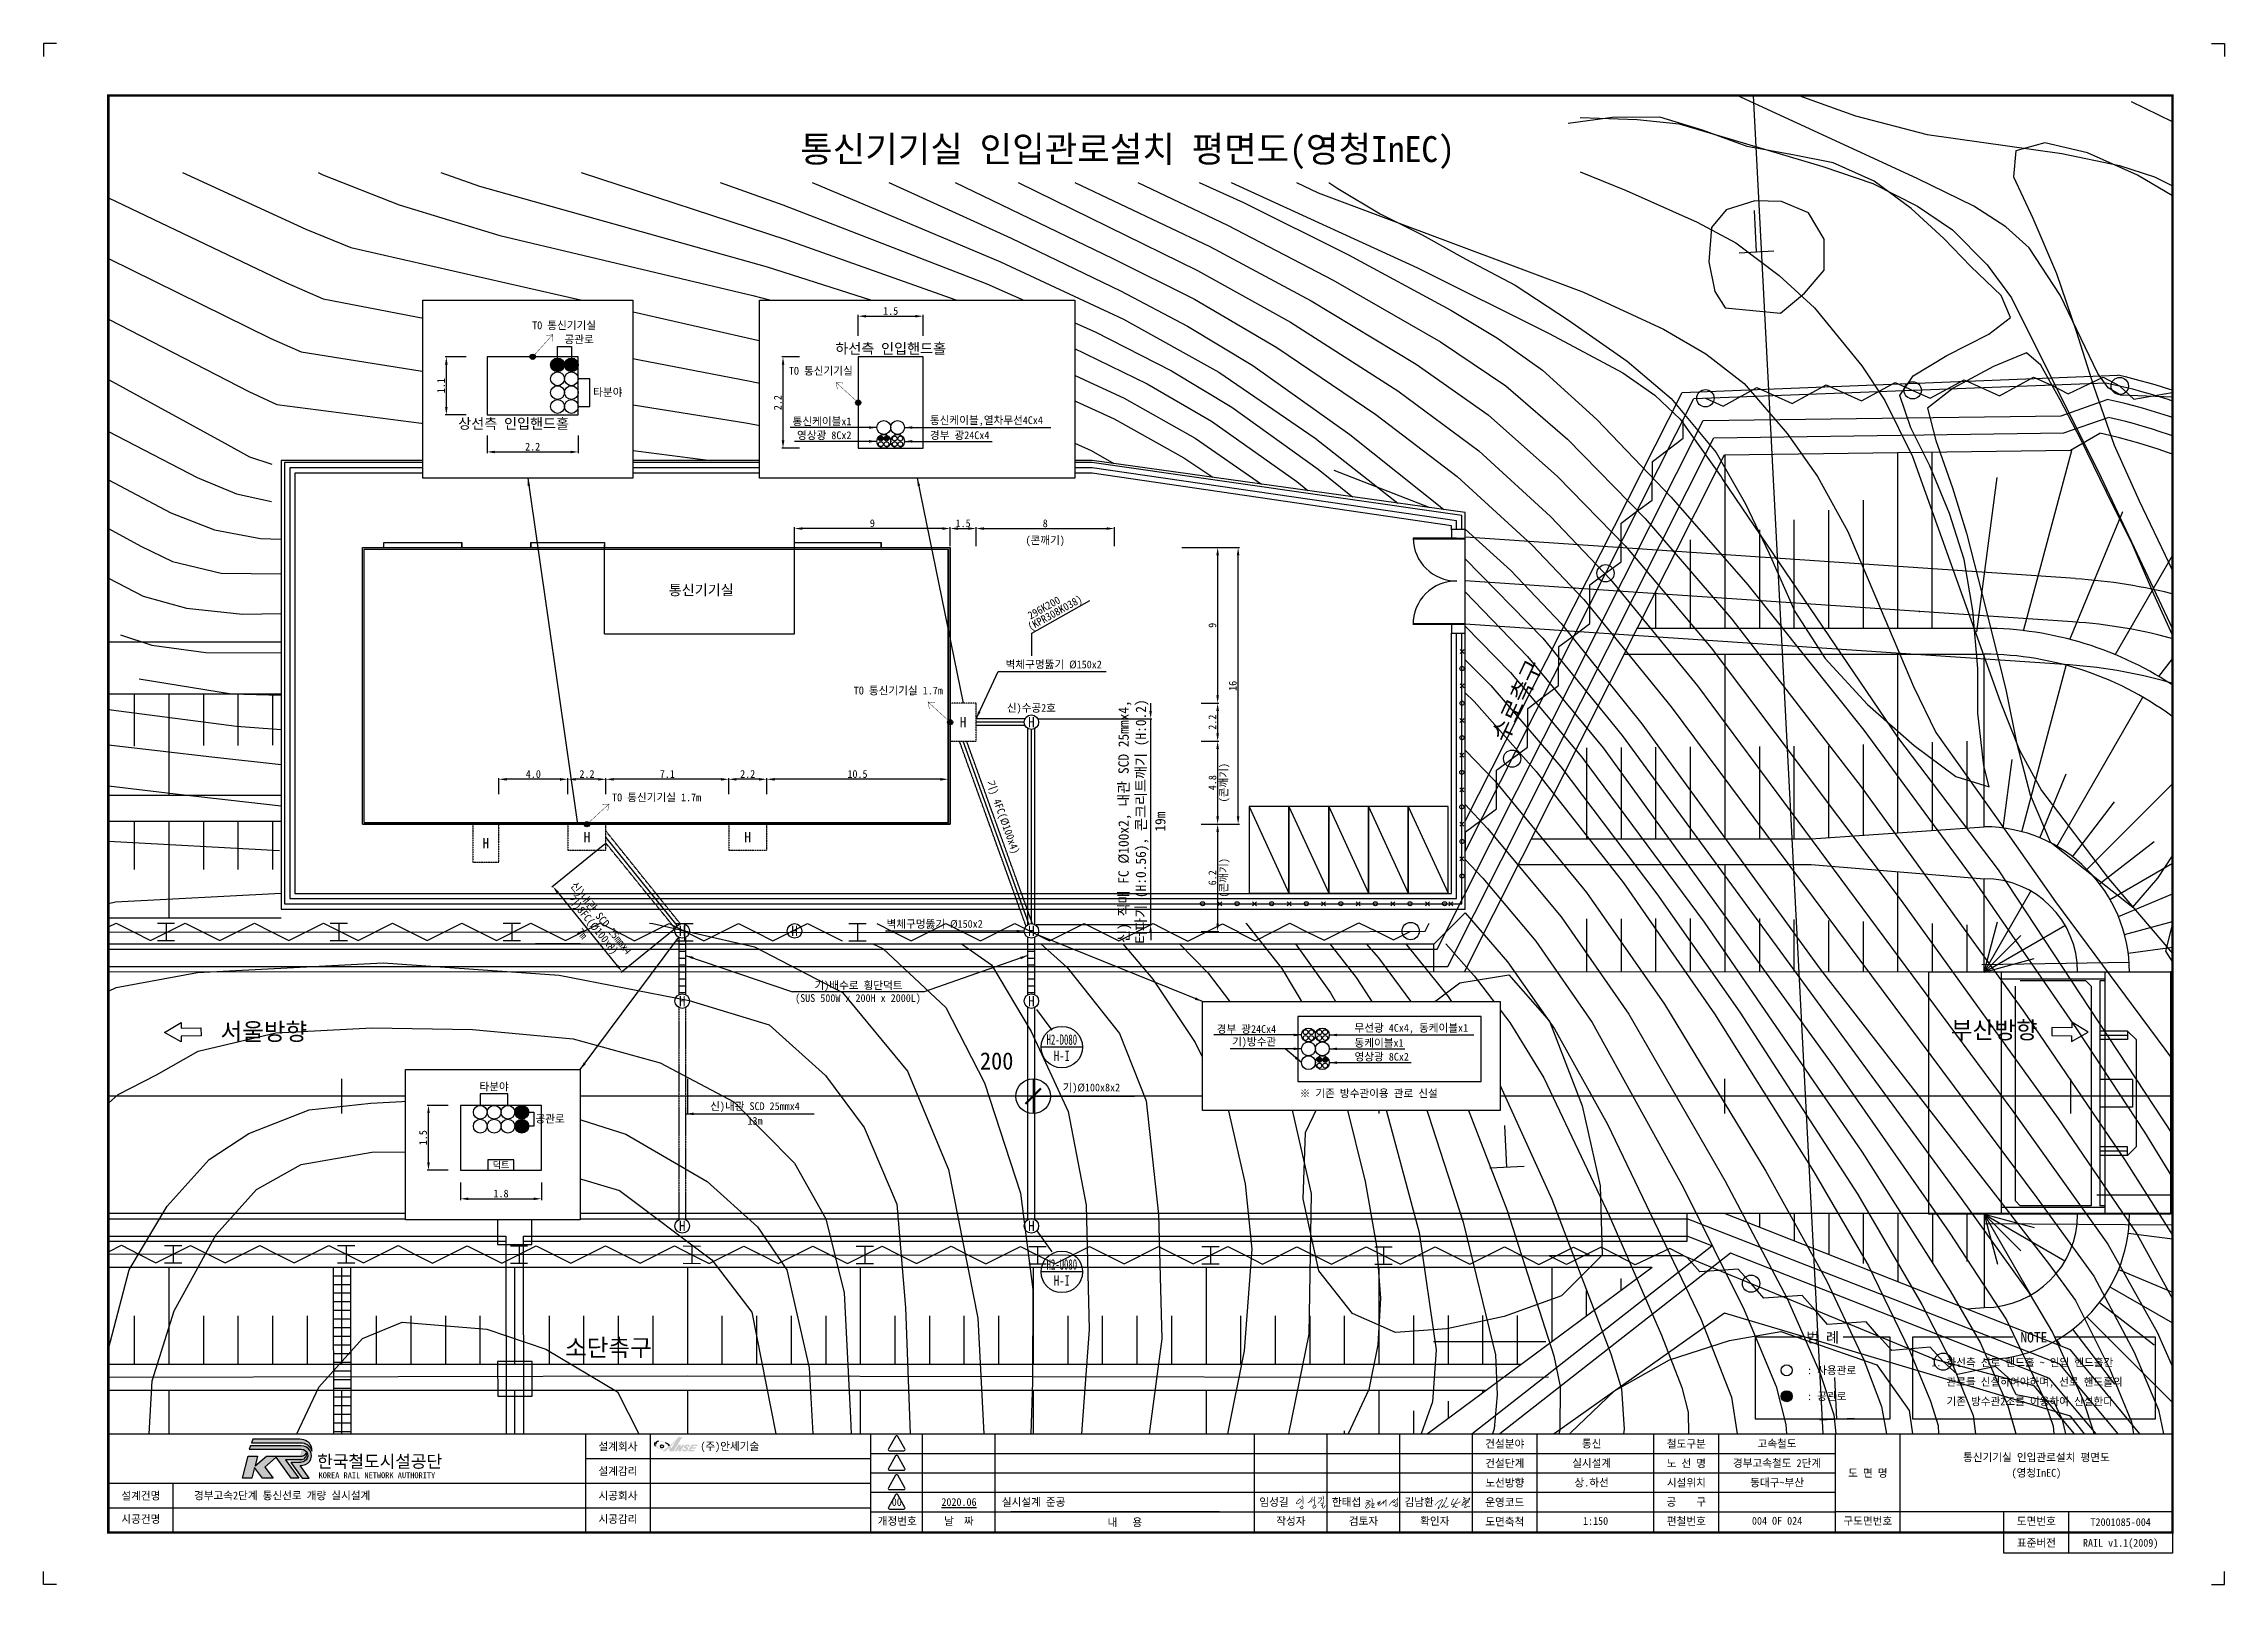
# Paper-space layout 'Layout1' of a CAD drawing. Extents: x 0 to 841, y 0 to 594.
# The model-space entities are those that its viewports show. They can reach past a viewport. Long polylines and large blocks are cut down to what shows.
import ezdxf
from ezdxf.enums import TextEntityAlignment as Align

# ---------------------------------------------------------------- set-up
doc = ezdxf.new("R2010")
doc.units = 0
doc.header["$MEASUREMENT"] = 0
doc.linetypes.add('HIDDEN', pattern=[0.375, 0.25, -0.125])
doc.layers.get('0').update_dxf_attribs({"linetype": 'CONTINUOUS', "lineweight": 0})
doc.layers.get('DEFPOINTS').update_dxf_attribs({"linetype": 'CONTINUOUS'})
for name, color, linetype in [('TT-LINE', 7, 'CONTINUOUS'), ('TT-MANH', 4, 'CONTINUOUS'), ('TX-BORD', 7, 'CONTINUOUS'), ('TX-LINE', 2, 'CONTINUOUS'), ('TX-PAPR', 2, 'CONTINUOUS'), ('TZ-BASE', 253, 'CONTINUOUS'), ('TZ-DIMS', 1, 'CONTINUOUS'), ('TZ-LEAL', 1, 'CONTINUOUS'), ('TZ-LEAT', 3, 'CONTINUOUS'), ('TZ-LINE', 7, 'CONTINUOUS'), ('TZ-TEX2', 3, 'CONTINUOUS'), ('TZ-TEXT', 6, 'CONTINUOUS')]:
    doc.layers.add(name, color=color, linetype=linetype)
doc.styles.add('GR', font='GulimChe.ttf')
doc.styles.add('KORAIL', font='GulimChe.ttf')
doc.styles.get("Standard").update_dxf_attribs({"font": 'GulimChe.ttf'})
doc.styles.add('TB_TEXT', font='GulimChe.ttf')
doc.styles.add('TB_WBTXT', font='GulimChe.ttf')
doc.styles.add('기흥역사', font='GulimChe.ttf')
doc.linetypes.add('BATTINB', pattern='A,0,-0.0025,[134,GulimChe.ttf,S=0.0025,R=0,X=-0.0025,Y=0.01],-0.005,[134,GulimChe.ttf,S=0.0025,R=180,X=0.0025,Y=0.01],-0.0025', length=0.01)
doc.linetypes.add('I_LINE', pattern='A,3.5,["I",Standard,S=1,R=0,X=-1,Y=-0.5],3.5', length=7)
doc.linetypes.add('ZIGZAG', pattern='A,0.00254,-5.08,[131,ltypeshp.shx,S=5.08,R=0,X=-5.08,Y=0],-10.16,[131,ltypeshp.shx,S=5.08,R=180,X=5.08,Y=0],-5.08', length=20.32254)
doc.dimstyles.new('D150', dxfattribs={"dimscale": 0.15, "dimtxt": 3, "dimasz": 3, "dimexe": 0.5, "dimexo": 0.5, "dimgap": 0.5, "dimtad": 1, "dimdec": 0, "dimzin": 1, "dimdsep": 46, "dimlunit": 6, "dimtxsty": 'Standard', "dimcen": 1, "dimclrd": 1, "dimclre": 1, "dimclrt": 3, "dimadec": 0, "dimazin": 0, "dimtfac": 1, "dimtdec": 0, "dimtix": 1, "dimtmove": 2, "dimatfit": 3, "dimfxl": 0, "dimtvp": 2, "dimlwd": -1, "dimlwe": -1, "dimarcsym": 0})
doc.dimstyles.new('기흥역사', dxfattribs={"dimscale": 150, "dimtxt": 3, "dimasz": 1.2, "dimexe": 1.5, "dimexo": 5, "dimgap": 1, "dimtad": 1, "dimdec": 0, "dimrnd": 0.25, "dimdsep": 46, "dimlunit": 6, "dimtxsty": '기흥역사', "dimblk": 'ARCHTICK', "dimcen": 1, "dimclrd": 256, "dimclre": 256, "dimclrt": 2, "dimadec": 5, "dimazin": 0, "dimtfac": 1, "dimtdec": 0, "dimtix": 1, "dimtmove": 2, "dimatfit": 3, "dimldrblk": 'ARCHTICK', "dimfxl": 0, "dimtvp": 2, "dimlwd": -1, "dimlwe": -1, "dimarcsym": 0})
doc.dimstyles.new('지시선150', dxfattribs={"dimscale": 0.15, "dimtxt": 3, "dimasz": 3, "dimexe": 0.5, "dimexo": 0.5, "dimgap": 0.5, "dimtad": 1, "dimdec": 0, "dimzin": 1, "dimdsep": 46, "dimlunit": 6, "dimtxsty": 'Standard', "dimcen": 1, "dimclrd": 6, "dimclre": 6, "dimclrt": 3, "dimadec": 0, "dimazin": 0, "dimtfac": 1, "dimtdec": 0, "dimtix": 1, "dimtmove": 2, "dimatfit": 3, "dimfxl": 0, "dimtvp": 2, "dimlwd": -1, "dimlwe": -1, "dimarcsym": 0})

psp = doc.layouts.get("Layout1")

msp = doc.modelspace()

# ---------------------------------------------------------------- texts
at = {"layer": 'TT-MANH', "linetype": 'ByBlock', "style": 'GR'}
for p in [(-149003.82, -3659.92), (-149024.02, -3671.99, -302.87), (-149017.52, -3671.99), (-149003.82, -3671.99), (-149024.02, -3676.05, -302.87), (-149003.82, -3676.05), (-149024.02, -3689.05, -302.87), (-149003.82, -3689.05)]:
    msp.add_text('H', height=0.6, dxfattribs=at).set_placement(p, align=Align.MIDDLE)
at = {"layer": 'TZ-BASE', "style": 'GR'}
msp.add_text('통신기기실', height=0.6, rotation=360, dxfattribs=at).set_placement((-149022.92, -3652.27), align=Align.MIDDLE)
at = {"layer": 'TZ-BASE'}
for s, rotation, p in [('수로측구', 65.0382, (-148976.35, -3661.16)), ('소단측구', 0.0026, (-149030.8, -3696.59))]:
    msp.add_text(s, height=1, rotation=rotation, dxfattribs=at).set_placement(p)
msp.add_text('200', height=1, dxfattribs=at).set_placement((-149006.8, -3680.01))
at = {"layer": 'TZ-LEAT', "style": 'GR'}
for s, p in [('296K200', (-149003.87, -3653.99)), ('(KPR308K038)', (-149003.87, -3654.64))]:
    msp.add_text(s, height=0.45, rotation=29.2387, dxfattribs=at).set_placement(p)
for s, rotation, p in [('기) 4FC(Ø100x4)', 289.6998, (-149005.48, -3665.41)), ('(SUS 500W x 200H x 2000L)', 360, (-149013.85, -3675.91)), ('기)배수로 횡단덕트', 360, (-149013.82, -3675.16))]:
    msp.add_text(s, height=0.45, rotation=rotation, dxfattribs=at).set_placement(p, align=Align.MIDDLE)
at = {"layer": 'TZ-LEAT'}
msp.add_text('기)8FC(Ø100x8)', height=0.45, rotation=309.1055, dxfattribs=at).set_placement((-149029.19, -3671.64, 0.12), align=Align.MIDDLE)
at = {"layer": 'TZ-LEAT', "style": 'GR'}
for s, width, p in [('H2-D080', 0.65, (-149002.06, -3678.28)), ('H-I', 0.8, (-149002.06, -3679.21)), ('H2-U080', 0.65, (-149002.06, -3691.28)), ('H-I', 0.8, (-149002.06, -3692.21))]:
    msp.add_text(s, height=0.6, dxfattribs=dict(at, width=width)).set_placement(p, align=Align.MIDDLE)
at = {"layer": 'TZ-LEAT', "linetype": 'ByBlock', "insert": (-149003.02, -3649.46), "char_height": 0.45, "attachment_point": 5}
msp.add_mtext('(콘깨기)', dxfattribs=at)
at = {"layer": 'TZ-LEAT', "linetype": 'ByBlock', "char_height": 0.45, "attachment_point": 5, "rotation": 90}
for insert in [(-148992.64, -3663.42), (-148992.64, -3668.92)]:
    msp.add_mtext('(콘깨기)', dxfattribs=dict(at, insert=insert))
at = {"layer": 'TZ-TEX2'}
for s, p in [('H', (-149007.77, -3659.92, -75.72)), ('H', (-149035.38, -3666.92, 227.15)), ('H', (-149029.53, -3666.57, 227.15)), ('H', (-149020.23, -3666.57, 227.15)), ('범 례', (-148958.05, -3695.49, 0.23)), ('NOTE', (-148945.83, -3695.49, 0.23))]:
    msp.add_text(s, height=0.6, dxfattribs=at).set_placement(p, align=Align.MIDDLE)
msp.add_text('기)Ø100x8x2', height=0.45, rotation=0.0518, dxfattribs=at).set_placement((-149000.35, -3681.07), align=Align.MIDDLE)
for s, p in [(': 사용관로', (-148958.95, -3697.4, 0.23)), ('1. 하선측 선로 핸드홀 ~ 인입 핸드홀간', (-148951.76, -3696.95, 0.23)), (': 공관로', (-148958.95, -3698.9, 0.23)), ('   관로를 신설하여야하며, 선로 핸드홀의', (-148951.76, -3698.07, 0.23)), ('   기존 방수관2조를 이용하여 신설한다.', (-148951.76, -3699.2, 0.23))]:
    msp.add_text(s, height=0.45, dxfattribs=at).set_placement(p, align=Align.MIDDLE_LEFT)
at = {"layer": 'TZ-TEXT'}
for s, rotation, p in [('벽체구멍뚫기 Ø150x2', 359.9482, (-149002.53, -3656.57)), ('TO 통신기기실 1.7m', 0.0518, (-149011.52, -3658.08, -302.87)), ('신)수공2호', 359.9482, (-149003.82, -3659.12)), ('TO 통신기기실 1.7m', 0.0518, (-149025.5, -3664.26, -302.87)), ('신)내관 SCD 25mmx4', 309.1573, (-149028.72, -3671.26, 0.12)), ('7m', 309.1055, (-149029.81, -3672.14, 0.12)), ('신)내관 SCD 25mmx4', 359.9482, (-149019.81, -3682.15, -302.64)), ('13m', 0.0518, (-149019.81, -3682.98, -302.64))]:
    msp.add_text(s, height=0.45, rotation=rotation, dxfattribs=at).set_placement(p, align=Align.MIDDLE)
msp.add_text('벽체구멍뚫기 Ø150x2', height=0.45, rotation=0.0518, dxfattribs=at).set_placement((-149012.2, -3671.59, 0.23), align=Align.MIDDLE_LEFT)
for s, p in [('서울방향', (-149048.22, -3677.8)), ('부산방향', (-148948.12, -3677.71))]:
    msp.add_text(s, height=1, dxfattribs=at).set_placement(p, align=Align.MIDDLE)
at = {"layer": 'TZ-TEXT', "ltscale": 2, "insert": (-148996.36, -3665.67), "char_height": 0.6, "attachment_point": 5, "rotation": 90}
msp.add_mtext('19m', dxfattribs=at)

# ---------------------------------------------------------------- blocks, each defined once
blk = doc.blocks.new('CXGLOGO-UNIT-KRNA-COLOR')
h = blk.add_hatch(color=166)
edge = h.paths.add_edge_path()
edge.add_arc((15.3, 4.2), 10, 59.195, 87.6904)
edge.add_line((15.7, 14.2), (-14.6, 14.2))
edge.add_line((-14.6, 14.2), (-15.4, 11.9))
edge.add_line((-15.4, 11.9), (17.3, 11.9))
edge.add_arc((16.4, 4.8), 7.13, 14.4338, 82.8523, ccw=False)
edge.add_arc((17.2, 7.5), 6.18, 351.2788, 418.625)
h = blk.add_hatch(color=166)
edge = h.paths.add_edge_path()
edge.add_line((-17.6, 3.4), (-11.6, 3.4))
edge.add_line((-11.6, 3.4), (-13.1, -2.8))
edge.add_line((-13.1, -2.8), (-5.8, 3.4))
edge.add_line((-5.8, 3.4), (16.9, 3.4))
edge.add_arc((16.5, 6.7), 3.37, 277.1672, 339.2536)
edge.add_arc((16.5, 4.5), 3.37, -86.0611, 17.644, ccw=False)
edge.add_line((16.7, 1.1), (6.4, 1.1))
edge.add_line((6.4, 1.1), (15, -10.7))
edge.add_line((15, -10.7), (10.1, -10.7))
edge.add_line((10.1, -10.7), (0.4, 2.7))
edge.add_line((0.4, 2.7), (-6.9, -3.7))
edge.add_line((-6.9, -3.7), (-1.4, -10.8))
edge.add_line((-1.4, -10.8), (-8.3, -10.8))
edge.add_line((-8.3, -10.8), (-13.5, -4))
edge.add_line((-13.5, -4), (-15.1, -10.8))
edge.add_line((-15.1, -10.8), (-21.2, -10.8))
edge.add_line((-21.2, -10.8), (-17.6, 3.4))
h = blk.add_hatch(color=46)
edge = h.paths.add_edge_path()
edge.add_arc((15.4, 5.5), 6.16, 269.178, 301.5498, ccw=False)
edge.add_line((15.3, -0.7), (9.8, -0.7))
edge.add_line((9.8, -0.7), (17.2, -10.8))
edge.add_line((17.2, -10.8), (21.7, -10.8))
edge.add_line((21.7, -10.8), (15.9, -2.7))
edge.add_arc((15.5, 6.1), 8.86, 272.286, 317.0312)
edge.add_arc((16.8, 3.7), 6.34, 325.2805, 452.1314)
edge.add_line((16.5, 10), (-16, 10))
edge.add_line((-16, 10), (-16.8, 7.8))
edge.add_line((-16.8, 7.8), (16.6, 7.8))
edge.add_arc((16.8, 3.8), 3.99, -62.7193, 92.2922, ccw=False)
at = {"color": 166}
for points in [[(20.4, 12.8, 0.12498), (15.7, 14.2), (-14.6, 14.2), (-15.4, 11.9), (17.3, 11.9, -0.307728), (23.3, 6.6, 0.302614)], [(-17.6, 3.4), (-11.6, 3.4), (-13.1, -2.8), (-5.8, 3.4), (16.9, 3.4, 0.27773), (19.7, 5.5, -0.486141), (16.7, 1.1), (6.4, 1.1), (15, -10.7), (10.1, -10.7), (0.4, 2.7), (-6.9, -3.7), (-1.4, -10.8), (-8.3, -10.8), (-13.5, -4), (-15.1, -10.8), (-21.2, -10.8)]]:
    blk.add_lwpolyline(points, format="xyb", close=True, dxfattribs=at)
at = {"color": 46}
blk.add_lwpolyline([(18.6, 0.2, -0.142195), (15.3, -0.7), (9.8, -0.7), (17.2, -10.8), (21.7, -10.8), (15.9, -2.7, 0.197757), (22, 0.1, 0.61792), (16.5, 10), (-16, 10), (-16.8, 7.8), (16.6, 7.8, -0.802668)], format="xyb", close=True, dxfattribs=at)
blk = doc.blocks.new('CXGLOGO-KRNA-COLOR')
blk.add_blockref('CXGLOGO-UNIT-KRNA-COLOR', (0, 0))
at = {"color": 166, "style": 'KORAIL'}
for s, height, p in [('한국철도시설공단', 8, (26.8, -4)), ('KOREA RAIL NETWORK AUTHORITY', 3.75, (27.7, -10.8))]:
    blk.add_text(s, height=height, dxfattribs=at).set_placement(p)
blk = doc.blocks.new('TXBLKA1-KRNAH')
at = {"layer": 'TX-BORD'}
h = blk.add_hatch(color=5, dxfattribs=at)
h.paths.add_polyline_path([(241.41, 53.44, 0.096425), (239.85, 54.59, 0.1233), (237.07, 55.37, 0.107959), (236.18, 55.25, 0.147974), (235.63, 54.71, 0.146771), (235.6, 53.86, 0.166867), (235.92, 53.32, 0.084002), (237.3, 52.29, 0.125004), (238.6, 51.98, 0.324316), (238.9, 52.16, 0.181232), (238.8, 52.77, -0.176206), (238.41, 52.66, -0.165955), (238.43, 52.37, -0.236091), (238.11, 52.27, -0.163197), (237.2, 52.6, -0.211159), (236.11, 54.03, -0.492063), (237.15, 55.14, -0.264032), (241.01, 53.12, -0.023302), (238.51, 51.28), (239.75, 51.28, 0.034752), (241.24, 52.65, -0.038457), (241.29, 51.28), (242.97, 51.28), (246.25, 56.8), (244.88, 56.8, -0.036327)])
h.paths.add_polyline_path([(242.08, 52.46), (241.66, 53.16, 0.03885), (244.06, 55.69)], flags=16)
h = blk.add_hatch(color=3, dxfattribs=at)
h.paths.add_polyline_path([(244.79, 51.28), (245.61, 51.28), (247.14, 53.85), (246.32, 53.85), (245.64, 52.71), (245.64, 53.85), (244.83, 53.85), (243.3, 51.28), (244.11, 51.28), (244.79, 52.43)])
h.paths.add_polyline_path([(247.73, 51.85, -0.206701), (247.2, 51.81, -0.316027), (247.06, 51.95, -0.031225), (247.06, 52.07), (246.36, 52.07, 0.483426), (246.52, 51.35, 0.203838), (248.04, 51.43, 0.079762), (248.43, 51.8, 0.172378), (248.58, 52.3, 0.221594), (248.3, 52.81, 0.038449), (247.87, 53.02, -0.563174), (247.89, 53.34, -0.276773), (248.29, 53.37, -0.312628), (248.42, 53.08), (249.21, 53.08, 0.143901), (249.17, 53.48, 0.169249), (248.83, 53.82, 0.119216), (248.04, 53.89, 0.167621), (247.24, 53.47, 0.258991), (246.94, 52.74, 0.208246), (247.3, 52.44, -0.022645), (247.74, 52.2, -0.588103)])
h.paths.add_polyline_path([(249.56, 51.83), (249.82, 52.27), (251.36, 52.27), (251.72, 52.86), (250.18, 52.86), (250.44, 53.3), (251.98, 53.3), (252.31, 53.85), (250, 53.85), (248.47, 51.28), (250.78, 51.28), (251.1, 51.83)])
h.paths.add_polyline_path([(239.05, 53.25, 1), (237.87, 53.25, 1)])
at = {"layer": 'DEFPOINTS', "color": 1}
blk.add_line((836, 594), (841, 594), dxfattribs=at)
for points in [[(5, 594), (0, 594), (0, 589)], [(836, 594), (841, 594), (841, 589)], [(5, 0), (0, 0), (0, 5)], [(836, 0), (841, 0), (841, 5)]]:
    blk.add_lwpolyline(points, dxfattribs=at)
at = {"layer": 'TX-BORD'}
for p, q in [((234, 20), (234, 58)), ((319, 50.5), (549.5, 50.5)), ((339, 20), (339, 58)), ((367, 20), (367, 58)), ((467, 20), (467, 58)), ((495, 20), (495, 58)), ((523, 20), (523, 58)), ((549.5, 50.5), (691, 50.5)), ((576, 20), (576, 58)), ((621, 20), (621, 58)), ((646, 20), (646, 58)), ((716, 20), (716, 58)), ((209, 48.5), (319, 48.5)), ((319, 43), (549.5, 43)), ((549.5, 43), (691, 43)), ((25, 39), (319, 39)), ((50, 20), (50, 39)), ((319, 35.5), (549.5, 35.5)), ((549.5, 35.5), (691, 35.5)), ((25, 29.5), (319, 29.5)), ((319, 28), (691, 28)), ((453.5, 28), (373, 28)), ((821, 28), (691, 28)), ((756, 20), (756, 28)), ((781, 12), (781, 28))]:
    blk.add_line(p, q, dxfattribs=at)
at = {"layer": 'TX-BORD', "const_width": 1}
blk.add_lwpolyline([(821, 20), (25, 20), (25, 574), (821, 574)], close=True, dxfattribs=at)
at = {"layer": 'TX-BORD'}
for points, const_width in [([(25, 58), (821, 58)], 0.5), ([(209, 20), (209, 58)], 0.5), ([(209, 20), (209, 58)], 0.5), ([(319, 20), (319, 58)], 0.5), ([(551, 20), (551, 58)], 0.5), ([(691, 20), (691, 58)], 0.5), ([(489.16, 32.47), (490.23, 32.6)], 0.24), ([(510.02, 32.43), (511.22, 32.3), (511.29, 32.17), (511.29, 31.91), (509.68, 31.25), (511.29, 31.91), (511.93, 32.15), (511.29, 31.91), (510.45, 30.87), (510.06, 30.25), (509.86, 29.88), (509.82, 29.64), (509.85, 29.48), (509.94, 29.38), (510.07, 29.35), (510.38, 29.36), (511.09, 29.84), (511.32, 30.09), (511.53, 30.37), (511.52, 30.66), (511.47, 30.83), (511.33, 30.95), (511.02, 30.99), (510.45, 30.87)], 0.24), ([(511.96, 33.12), (512.32, 32.9), (512.39, 32.4), (512.31, 31.14), (512.21, 29.77), (512.24, 29.56), (512.39, 29.52), (512.61, 29.55), (512.95, 29.62), (513.48, 29.76)], 0.24), ([(512.31, 31.14), (512.99, 31.2), (513.13, 31.16), (513.03, 30.78), (512.21, 29.77)], 0.24), ([(514.32, 31.57), (514.59, 31.64), (515.5, 32.11), (514.59, 31.64), (514.69, 31.19), (514.15, 30.85), (514.69, 31.19), (515.47, 31.61), (514.75, 30.62), (514.93, 30.41), (515.2, 30.4), (515.62, 30.7), (516.67, 31.8), (516.69, 32.23), (516.67, 31.8), (516.66, 31.21), (517.64, 32.57), (517.67, 29.98)], 0.24), ([(521.05, 32.83), (519.79, 31.7), (518.83, 30.43), (519.79, 31.7), (520.42, 32.27), (520.32, 31.82), (520.41, 31.55), (520.64, 31.46), (521, 31.65), (520.94, 31.92), (522.01, 32.93), (522.02, 33.4), (522.01, 32.93), (521.99, 31.92), (521.99, 31.59), (521.7, 31.85), (521.99, 31.59), (522.08, 31.07), (522.06, 30.3), (521.97, 30), (521.58, 29.93), (521.29, 29.99), (521.13, 30.2), (521.17, 30.65), (521.36, 30.97), (521.77, 31.01), (522.08, 31)], 0.24), ([(521.15, 30.43), (520.87, 30.43), (520.47, 30.53), (520.28, 30.68)], 0.24)]:
    blk.add_lwpolyline(points, dxfattribs=dict(at, const_width=const_width))
for points in [[(328.58, 57.05), (325.78, 52.19, 0.57735), (326.17, 51.52), (331.78, 51.52, 0.57735), (332.17, 52.19), (329.36, 57.05, 0.57735)], [(328.58, 49.55), (325.78, 44.69, 0.57735), (326.17, 44.02), (331.78, 44.02, 0.57735), (332.17, 44.69), (329.36, 49.55, 0.57735)], [(328.58, 42.05), (325.78, 37.19, 0.57735), (326.17, 36.52), (331.78, 36.52, 0.57735), (332.17, 37.19), (329.36, 42.05, 0.57735)], [(328.58, 34.55), (325.78, 29.69, 0.57735), (326.17, 29.02), (331.78, 29.02, 0.57735), (332.17, 29.69), (329.36, 34.55, 0.57735)]]:
    blk.add_lwpolyline(points, format="xyb", close=True, dxfattribs=at)
at = {"layer": 'TX-BORD', "const_width": 0.24}
for points in [[(485.57, 34.24, -0.031521), (485.64, 32.12, 0.015452), (485.64, 30.85, 0.488947)], [(489.3, 33.6, -0.116912), (488.11, 31.72, -0.245276), (487.54, 31.55, -2.571837)], [(490.15, 33.87, -0.089273), (490.12, 31.67, 0.068943), (490.06, 30.69, 0.261353)], [(493.32, 34.22, -0.102288), (493.6, 33.42, -0.080289), (493.6, 33.07, 0.066761), (493.58, 32.62, -0.06278), (493.53, 31.56, 8.85417)], [(547.43, 33.59, -0.145348), (547.88, 33.43, -0.307225), (547.95, 33.23, -0.212679), (547.38, 32.49, -0.113681), (548.62, 33.04, -0.266507), (548.74, 33, -3.538723)], [(484.54, 33.09, 0.071134), (483.15, 31.48, 0.394214), (483.21, 31.1, 0.224261), (483.52, 31.04, 0.193438), (484.97, 32.08, 0.544983), (484.67, 32.72, 0.066146), (484.03, 32.72, 27.196208)], [(484.41, 29.84, 0.02121), (484.98, 29.12, 0.409369), (485.14, 29.11, -0.211811), (485.49, 29.21, 0.416377), (485.62, 29.3, 0.123643), (485.54, 30.12, 0.523631), (485.28, 30.19, -0.072983), (484.51, 29.7, 0.005941)], [(488.57, 32.27, -0.142438), (489.07, 31.68, 5.949847)], [(490.05, 30.54, 0.235154), (489.49, 29.9, 0.345857), (489.7, 29.41, 0.306746), (490.2, 29.45, 0.103095), (490.63, 29.98, 0.395571), (490.49, 30.5, 0.242915), (490.05, 30.54, 6.064713)], [(491.55, 33.36, 0.139976), (491.83, 33.26, 0.096355), (492.64, 33.37, -0.240321), (492.85, 33.34, -0.353191), (492.93, 33.05, -0.157335), (491.33, 31.22, -6.381378)], [(492.46, 31.11), (493.22, 31.4, -0.375176), (493.45, 31.31, -0.266244), (493.45, 31.13, -0.042219), (493.07, 30.6, -0.159939), (492.63, 30.34, -0.171647), (493.2, 30.37, -0.458058), (493.29, 30.17, 0.159326), (493.23, 29.58, 0.227707), (493.39, 29.37, 0.407988), (493.73, 29.47, -0.001483), (493.89, 29.78, 0.004186), (494.14, 30.24, -0.100484), (494.33, 30.47, -0.346277)], [(536.7, 30.48, -0.382901), (536.65, 30.71, -0.12512), (539.4, 32.69, -0.474239), (539.59, 32.59, -0.046113), (537.92, 29.73, 0.151113), (537.77, 29.29, 0.58991), (537.88, 29.22, 0.096338), (538.33, 29.72, 2.196927)], [(540.73, 33.09, -0.071383), (541.05, 33.41, -0.346917), (541.16, 33.41, -0.258278), (541.18, 33.35, -0.079918), (541.06, 32.96, -0.048596), (539.06, 29.69, 0.947427), (539.13, 29.64, -0.022437), (540.04, 30.36, -0.344585), (540.2, 30.35, -0.12284), (540.25, 30.29, 0.011347), (540.43, 29.85, 0.194638), (540.6, 29.69, 0.189435), (540.9, 29.69, 0.009404), (541.84, 30.24, 3.287276)], [(543.84, 33.07, 0.030212), (542.85, 31.06, 0.575113), (543.08, 30.76, 0.043168), (545.96, 31.58, 0.237594), (546.32, 31.98, 1.260425)], [(545.61, 33.11, 0.150889), (545.13, 32.65, 0.025288), (543.37, 29.61), (544.07, 30.23, -0.448359), (544.33, 30.16, 0.073819), (544.59, 29.67, 0.359456), (544.94, 29.59, 0.031982), (545.26, 29.77, 3.102048)], [(547.6, 31.85, 0.23976), (547.57, 31.5, 0.345796), (547.69, 31.43, 0.195352), (548.64, 32.18, 0.393888), (548.6, 32.35, 0.293784), (548.35, 32.35, 0.099623), (547.44, 31.43, 0.02205), (546.93, 30.69, 0.380988), (546.98, 30.44, 0.18866), (547.1, 30.41), (549.22, 31.59, 0.122154), (549.44, 31.8), (550.04, 33.22, 0.396041), (549.99, 33.36, 0.224142), (549.88, 33.36, 0.078358), (549.02, 32.08), (547.95, 29.67, 0.444285), (547.97, 29.61), (548.29, 29.6, 0.179185), (548.5, 29.67), (549.15, 30.07, -0.135616), (549.34, 30.12), (550.04, 30.11)]]:
    blk.add_lwpolyline(points, format="xyb", dxfattribs=at)
at = {"layer": 'TX-BORD'}
blk.add_lwpolyline([(821, 20), (821, 12), (756, 12), (756, 20)], close=True, dxfattribs=at)
at = {"layer": 'TX-BORD', "color": 3}
blk.add_circle((238.46, 53.25), 0.594, dxfattribs=at)
at = {"layer": 'TX-BORD', "color": 5}
for centre, radius, start, end in [((237.04, 54.23), 1.49, 161.17216, 194.57108), ((236.55, 54.06), 0.967, 192.10036, 229.99429), ((237.06, 54.19), 0.96, 84.64387, 189.44431), ((237.68, 50.02), 5.06, 42.58477, 64.6157)]:
    blk.add_arc(centre, radius, start, end, dxfattribs=at)
at = {"layer": 'TX-BORD', "xscale": 0.6, "yscale": 0.6}
blk.add_blockref('CXGLOGO-KRNA-COLOR', (89.41, 47.41), dxfattribs=at)
at = {"layer": 'TX-BORD', "style": 'TB_TEXT'}
for s, p in [('설계회사', (221.5, 53.25)), ('건설분야', (563.5, 54.25)), ('철도구분', (633.5, 54.25)), ('설계감리', (221.5, 43.75)), ('건설단계', (563.5, 46.75)), ('노 선 명', (633.5, 46.75)), ('도 면 명', (703.5, 43)), ('설계건명', (37.5, 34.25)), ('시공회사', (221.5, 34.25)), ('노선방향', (563.5, 39.25)), ('시설위치', (633.5, 39.25)), ('시공건명', (37.5, 25.25)), ('시공감리', (221.5, 25.25)), ('개정번호', (329.21, 24.5)), ('날  짜', (353, 24.5)), ('내   용', (417, 24)), ('작성자', (481, 24.5)), ('검토자', (509, 24.5)), ('확인자', (536.5, 24.5)), ('운영코드', (563.5, 31.75)), ('도면축척', (563.5, 24.25)), ('공    구', (633.5, 31.75)), ('편철번호', (633.5, 24.5)), ('구도면번호', (703.5, 24.51)), ('도면번호', (768.5, 24.51))]:
    blk.add_text(s, height=3, dxfattribs=at).set_placement(p, align=Align.MIDDLE)
blk.add_text('표준버전', height=3, dxfattribs=at).set_placement((768.5, 16), align=Align.MIDDLE_CENTER)
at = {"layer": 'TX-BORD', "style": 'TB_TEXT', "flags": 1}
blk.add_attdef('TD_CLASSCODE', text='', height=3, dxfattribs=at).set_placement((25, 577.54), align=Align.MIDDLE_LEFT)
at = {"layer": 'TX-BORD'}
for tag, height, style, p in [('TB_MTITIL', 10, 'TB_WBTXT', (418, 553.33)), ('TB_STITL', 7, 'TB_WBTXT', (418, 538.33)), ('TR_RNUM4', 3, 'TB_TEXT', (329, 54.25)), ('TR_RDAT4', 3, 'TB_TEXT', (353, 54.25)), ('TD_FIELD', 3, 'TB_TEXT', (597, 54.25)), ('TD_RLCLASS', 3, 'TB_TEXT', (668.5, 54.25)), ('TD_DNAME_TOP', 3, 'TB_TEXT', (768.5, 48.98)), ('TR_RNUM3', 3, 'TB_TEXT', (329, 46.75)), ('TR_RDAT3', 3, 'TB_TEXT', (353, 46.75)), ('TD_CSTEP', 3, 'TB_TEXT', (597, 46.75)), ('TD_RLNAME', 3, 'TB_TEXT', (668.5, 46.75)), ('TD_DNAME_MAIN', 3, 'TB_TEXT', (768.5, 43)), ('TR_RNUM2', 3, 'TB_TEXT', (329, 39.25)), ('TR_RDAT2', 3, 'TB_TEXT', (353, 39.25)), ('TD_DIRCODE', 3, 'TB_TEXT', (597, 39.25)), ('TD_RLSECT', 3, 'TB_TEXT', (668.5, 39.25)), ('TD_DNAME_BOT', 3, 'TB_TEXT', (768.5, 36.98)), ('TR_RNUM1', 3, 'TB_TEXT', (329, 31.75)), ('TR_RDAT1', 3, 'TB_TEXT', (353, 31.75)), ('TD_SYSCODE', 3, 'TB_TEXT', (597, 31.75)), ('SCALE', 3, 'TB_TEXT', (598.5, 24.45)), ('TD_CSECT', 3, 'TB_TEXT', (668.5, 31.75)), ('TD_DWGNO', 3, 'TB_TEXT', (668.5, 24.5)), ('TD_DWGCODE_PREV', 3, 'TB_TEXT', (736, 24)), ('TD_DWGCODE', 3, 'TB_TEXT', (801, 24)), ('TD_VERSION', 3, 'TB_TEXT', (801, 16))]:
    blk.add_attdef(tag, text='', height=height, dxfattribs=dict(at, style=style)).set_placement(p, align=Align.MIDDLE_CENTER)
at = {"layer": 'TX-BORD', "style": 'TB_TEXT'}
for tag, p in [('TD_DCOMP', (253.27, 53.25)), ('TR_RCON4', (369.52, 54.25)), ('TR_DGN4', (468.83, 54.25)), ('TR_CHK4', (496.83, 54.25)), ('TR_APP4', (524.83, 54.25)), ('TD_DSCCOMP', (253.27, 43.75)), ('TR_RCON3', (369.52, 46.75)), ('TR_DGN3', (468.83, 46.75)), ('TR_CHK3', (496.83, 46.75)), ('TR_APP3', (524.83, 46.75)), ('TD_DNAME', (58, 34.25)), ('TD_CCOMP', (253.27, 34.25)), ('TR_RCON2', (369.52, 39.25)), ('TR_DGN2', (468.83, 39.25)), ('TR_CHK2', (496.83, 39.25)), ('TR_APP2', (524.83, 39.25)), ('TD_CNAME', (58, 25.15)), ('TD_CSCOMP', (253.27, 25.25)), ('TR_RCON1', (369.52, 31.75)), ('TR_DGN1', (468.83, 31.75)), ('TR_CHK1', (496.83, 31.75)), ('TR_APP1', (524.83, 31.75))]:
    blk.add_attdef(tag, text='', height=3, dxfattribs=at).set_placement(p, align=Align.MIDDLE_LEFT)
blk = doc.blocks.new('_ArchTick')
at = {"color": 0, "linetype": 'ByBlock', "const_width": 0.15}
blk.add_lwpolyline([(-0.5, -0.5), (0.5, 0.5)], dxfattribs=at)
blk = doc.blocks.new('*D10')
at = {"layer": 'DEFPOINTS', "color": 0, "linetype": 'ByBlock'}
for p in [(-149007.02, -3648.72), (-149008.52, -3649.82, -302.87), (-149007.02, -3649.82, -302.87)]:
    blk.add_point(p, dxfattribs=at)
at = {"layer": 'TZ-DIMS', "color": 1, "linetype": 'ByBlock'}
for p, q in [((-149008.52, -3649.75), (-149008.52, -3648.65)), ((-149008.07, -3648.72), (-149007.47, -3648.72)), ((-149007.02, -3649.75), (-149007.02, -3648.65))]:
    blk.add_line(p, q, dxfattribs=at)
for points in [[(-149008.07, -3648.65), (-149008.07, -3648.8), (-149008.52, -3648.72)], [(-149007.47, -3648.65), (-149007.47, -3648.8), (-149007.02, -3648.72)]]:
    blk.add_solid(points, dxfattribs=at)
at = {"layer": 'TZ-DIMS', "color": 3, "linetype": 'ByBlock', "insert": (-149007.77, -3648.42), "char_height": 0.45, "attachment_point": 5}
blk.add_mtext('1.5', dxfattribs=at)
blk = doc.blocks.new('*D11')
at = {"layer": 'DEFPOINTS', "color": 0, "linetype": 'ByBlock'}
for p in [(-148999.02, -3648.72), (-149007.02, -3649.82, -302.87), (-148999.02, -3649.82, -302.87)]:
    blk.add_point(p, dxfattribs=at)
at = {"layer": 'TZ-DIMS', "color": 1, "linetype": 'ByBlock'}
for p, q in [((-149007.02, -3649.75), (-149007.02, -3648.65)), ((-149006.57, -3648.72), (-148999.47, -3648.72)), ((-148999.02, -3649.75), (-148999.02, -3648.65))]:
    blk.add_line(p, q, dxfattribs=at)
for points in [[(-149006.57, -3648.65), (-149006.57, -3648.8), (-149007.02, -3648.72)], [(-148999.47, -3648.65), (-148999.47, -3648.8), (-148999.02, -3648.72)]]:
    blk.add_solid(points, dxfattribs=at)
at = {"layer": 'TZ-DIMS', "color": 3, "linetype": 'ByBlock', "insert": (-149003.02, -3648.42), "char_height": 0.45, "attachment_point": 5}
blk.add_mtext('8', dxfattribs=at)
blk = doc.blocks.new('*D12')
at = {"layer": 'DEFPOINTS', "color": 0, "linetype": 'ByBlock'}
for p in [(-149017.52, -3648.72), (-149017.52, -3649.82, -302.87), (-149008.52, -3649.82, -302.87)]:
    blk.add_point(p, dxfattribs=at)
at = {"layer": 'TZ-DIMS', "color": 1, "linetype": 'ByBlock'}
for p, q in [((-149017.52, -3649.75), (-149017.52, -3648.65)), ((-149008.97, -3648.72), (-149017.07, -3648.72)), ((-149008.52, -3649.75), (-149008.52, -3648.65))]:
    blk.add_line(p, q, dxfattribs=at)
for points in [[(-149017.07, -3648.65), (-149017.07, -3648.8), (-149017.52, -3648.72)], [(-149008.97, -3648.65), (-149008.97, -3648.8), (-149008.52, -3648.72)]]:
    blk.add_solid(points, dxfattribs=at)
at = {"layer": 'TZ-DIMS', "color": 3, "linetype": 'ByBlock', "insert": (-149013.02, -3648.42), "char_height": 0.45, "attachment_point": 5}
blk.add_mtext('9', dxfattribs=at)
blk = doc.blocks.new('*D13')
at = {"layer": 'DEFPOINTS', "color": 0, "linetype": 'ByBlock'}
for p in [(-148995.18, -3649.82, -302.87), (-148994.07, -3658.82, -302.87), (-148993.05, -3658.82)]:
    blk.add_point(p, dxfattribs=at)
at = {"layer": 'TZ-DIMS', "color": 1, "linetype": 'ByBlock'}
for p, q in [((-148995.11, -3649.82), (-148992.97, -3649.82)), ((-148993.05, -3650.27), (-148993.05, -3658.37)), ((-148994, -3658.82), (-148992.97, -3658.82))]:
    blk.add_line(p, q, dxfattribs=at)
for points in [[(-148993.12, -3650.27), (-148992.97, -3650.27), (-148993.05, -3649.82)], [(-148993.12, -3658.37), (-148992.97, -3658.37), (-148993.05, -3658.82)]]:
    blk.add_solid(points, dxfattribs=at)
at = {"layer": 'TZ-DIMS', "color": 3, "linetype": 'ByBlock', "insert": (-148993.35, -3654.32), "char_height": 0.45, "attachment_point": 5, "rotation": 90}
blk.add_mtext('9', dxfattribs=at)
blk = doc.blocks.new('*D14')
at = {"layer": 'DEFPOINTS', "color": 0, "linetype": 'ByBlock'}
for p in [(-148994.07, -3658.82, -302.87), (-148994.07, -3661.02, -302.87), (-148993.05, -3661.02)]:
    blk.add_point(p, dxfattribs=at)
at = {"layer": 'TZ-DIMS', "color": 1, "linetype": 'ByBlock'}
for p, q in [((-148994, -3658.82), (-148992.97, -3658.82)), ((-148993.05, -3659.27), (-148993.05, -3660.57)), ((-148994, -3661.02), (-148992.97, -3661.02))]:
    blk.add_line(p, q, dxfattribs=at)
for points in [[(-148993.12, -3659.27), (-148992.97, -3659.27), (-148993.05, -3658.82)], [(-148993.12, -3660.57), (-148992.97, -3660.57), (-148993.05, -3661.02)]]:
    blk.add_solid(points, dxfattribs=at)
at = {"layer": 'TZ-DIMS', "color": 3, "linetype": 'ByBlock', "insert": (-148993.35, -3659.92), "char_height": 0.45, "attachment_point": 5, "rotation": 90}
blk.add_mtext('2.2', dxfattribs=at)
blk = doc.blocks.new('*D15')
at = {"layer": 'DEFPOINTS', "color": 0, "linetype": 'ByBlock'}
for p in [(-148994.07, -3661.02, -302.87), (-148994.07, -3665.82, -302.87), (-148993.05, -3665.82)]:
    blk.add_point(p, dxfattribs=at)
at = {"layer": 'TZ-DIMS', "color": 1, "linetype": 'ByBlock'}
for p, q in [((-148994, -3661.02), (-148992.97, -3661.02)), ((-148993.05, -3661.47), (-148993.05, -3665.37)), ((-148994, -3665.82), (-148992.97, -3665.82))]:
    blk.add_line(p, q, dxfattribs=at)
for points in [[(-148993.12, -3661.47), (-148992.97, -3661.47), (-148993.05, -3661.02)], [(-148993.12, -3665.37), (-148992.97, -3665.37), (-148993.05, -3665.82)]]:
    blk.add_solid(points, dxfattribs=at)
at = {"layer": 'TZ-DIMS', "color": 3, "linetype": 'ByBlock', "insert": (-148993.35, -3663.42), "char_height": 0.45, "attachment_point": 5, "rotation": 90}
blk.add_mtext('4.8', dxfattribs=at)
blk = doc.blocks.new('*D16')
at = {"layer": 'DEFPOINTS', "color": 0, "linetype": 'ByBlock'}
for p in [(-148994.07, -3665.82, -302.87), (-148994.07, -3672.02, -302.87), (-148993.05, -3672.02)]:
    blk.add_point(p, dxfattribs=at)
at = {"layer": 'TZ-DIMS', "color": 1, "linetype": 'ByBlock'}
for p, q in [((-148994, -3665.82), (-148992.97, -3665.82)), ((-148993.05, -3666.27), (-148993.05, -3671.57)), ((-148994, -3672.02), (-148992.97, -3672.02))]:
    blk.add_line(p, q, dxfattribs=at)
for points in [[(-148993.12, -3666.27), (-148992.97, -3666.27), (-148993.05, -3665.82)], [(-148993.12, -3671.57), (-148992.97, -3671.57), (-148993.05, -3672.02)]]:
    blk.add_solid(points, dxfattribs=at)
at = {"layer": 'TZ-DIMS', "color": 3, "linetype": 'ByBlock', "insert": (-148993.35, -3668.92), "char_height": 0.45, "attachment_point": 5, "rotation": 90}
blk.add_mtext('6.2', dxfattribs=at)
blk = doc.blocks.new('*D17')
at = {"layer": 'DEFPOINTS', "color": 0, "linetype": 'ByBlock'}
for p in [(-148995.18, -3649.82, -302.87), (-148991.86, -3649.82), (-148994.07, -3665.82, -302.87)]:
    blk.add_point(p, dxfattribs=at)
at = {"layer": 'TZ-DIMS', "color": 1, "linetype": 'ByBlock'}
for p, q in [((-148995.11, -3649.82), (-148991.79, -3649.82)), ((-148991.86, -3665.37), (-148991.86, -3650.27)), ((-148994, -3665.82), (-148991.79, -3665.82))]:
    blk.add_line(p, q, dxfattribs=at)
for points in [[(-148991.94, -3650.27), (-148991.79, -3650.27), (-148991.86, -3649.82)], [(-148991.94, -3665.37), (-148991.79, -3665.37), (-148991.86, -3665.82)]]:
    blk.add_solid(points, dxfattribs=at)
at = {"layer": 'TZ-DIMS', "color": 3, "linetype": 'ByBlock', "insert": (-148992.17, -3657.82), "char_height": 0.45, "attachment_point": 5, "rotation": 90}
blk.add_mtext('16', dxfattribs=at)
blk = doc.blocks.new('*D26')
at = {"layer": 'DEFPOINTS', "color": 0, "ltscale": 2}
for p in [(-149003.5, -3659.72), (-148996.92, -3659.72), (-149003.62, -3671.62)]:
    blk.add_point(p, dxfattribs=at)
at = {"layer": 'TZ-TEXT', "color": 1, "ltscale": 2}
for p, q in [((-148996.92, -3659.27), (-148996.92, -3658.82)), ((-149003.42, -3659.72), (-148996.85, -3659.72)), ((-148996.92, -3671.62), (-148996.92, -3659.72)), ((-149003.54, -3671.62), (-148996.85, -3671.62)), ((-148996.92, -3672.07), (-148996.92, -3672.52))]:
    blk.add_line(p, q, dxfattribs=at)
for points in [[(-148997, -3659.27), (-148996.85, -3659.27), (-148996.92, -3659.72)], [(-148997, -3672.07), (-148996.85, -3672.07), (-148996.92, -3671.62)]]:
    blk.add_solid(points, dxfattribs=at)
at = {"layer": 'TZ-TEXT', "color": 3, "ltscale": 2, "insert": (-148997.91, -3665.67), "char_height": 0.6, "attachment_point": 5, "rotation": 90}
blk.add_mtext('{\\C6;신) 직매 FC Ø100x2, 내관 SCD 25mmx4,\\P터파기 (H:0.56), 콘크리트깨기 (H:0.2)}', dxfattribs=at)
blk = doc.blocks.new('*D27')
at = {"layer": 'DEFPOINTS', "color": 0, "linetype": 'ByBlock'}
for p in [(-149010.09, -3636.44), (-149013.84, -3637.66), (-149010.09, -3637.66)]:
    blk.add_point(p, dxfattribs=at)
at = {"layer": 'TZ-DIMS', "color": 1, "linetype": 'ByBlock'}
for p, q in [((-149013.84, -3637.58), (-149013.84, -3636.37)), ((-149013.39, -3636.44), (-149010.54, -3636.44)), ((-149010.09, -3637.58), (-149010.09, -3636.37))]:
    blk.add_line(p, q, dxfattribs=at)
for points in [[(-149013.39, -3636.37), (-149013.39, -3636.52), (-149013.84, -3636.44)], [(-149010.54, -3636.37), (-149010.54, -3636.52), (-149010.09, -3636.44)]]:
    blk.add_solid(points, dxfattribs=at)
at = {"layer": 'TZ-DIMS', "color": 3, "linetype": 'ByBlock', "insert": (-149011.96, -3636.14), "char_height": 0.45, "attachment_point": 5}
blk.add_mtext('1.5', dxfattribs=at)
blk = doc.blocks.new('*D28')
at = {"layer": 'DEFPOINTS', "color": 0, "linetype": 'ByBlock'}
for p in [(-149017.17, -3638.8), (-149018.19, -3644.08), (-149017.17, -3644.08)]:
    blk.add_point(p, dxfattribs=at)
at = {"layer": 'TZ-DIMS', "color": 1, "linetype": 'ByBlock'}
for p, q in [((-149017.24, -3638.8), (-149018.26, -3638.8)), ((-149018.19, -3639.25), (-149018.19, -3643.63)), ((-149017.24, -3644.08), (-149018.26, -3644.08))]:
    blk.add_line(p, q, dxfattribs=at)
for points in [[(-149018.26, -3639.25), (-149018.11, -3639.25), (-149018.19, -3638.8)], [(-149018.26, -3643.63), (-149018.11, -3643.63), (-149018.19, -3644.08)]]:
    blk.add_solid(points, dxfattribs=at)
at = {"layer": 'TZ-DIMS', "color": 3, "linetype": 'ByBlock', "insert": (-149018.49, -3641.44), "char_height": 0.45, "width": 0.2699, "attachment_point": 5, "rotation": 90}
blk.add_mtext('2.2', dxfattribs=at)
blk = doc.blocks.new('*D29')
at = {"layer": 'DEFPOINTS', "color": 0, "linetype": 'ByBlock'}
for p in [(-149019.13, -3663.22), (-149019.13, -3664.17), (-149008.63, -3664.17)]:
    blk.add_point(p, dxfattribs=at)
at = {"layer": 'TZ-DIMS', "color": 1, "linetype": 'ByBlock'}
for p, q in [((-149019.13, -3664.09), (-149019.13, -3663.15)), ((-149009.08, -3663.22), (-149018.68, -3663.22)), ((-149008.63, -3664.09), (-149008.63, -3663.15))]:
    blk.add_line(p, q, dxfattribs=at)
for points in [[(-149018.68, -3663.15), (-149018.68, -3663.3), (-149019.13, -3663.22)], [(-149009.08, -3663.15), (-149009.08, -3663.3), (-149008.63, -3663.22)]]:
    blk.add_solid(points, dxfattribs=at)
at = {"layer": 'TZ-DIMS', "color": 3, "linetype": 'ByBlock', "insert": (-149013.88, -3662.92), "char_height": 0.45, "attachment_point": 5}
blk.add_mtext('10.5', dxfattribs=at)
blk = doc.blocks.new('*D30')
at = {"layer": 'DEFPOINTS', "color": 0, "linetype": 'ByBlock'}
for p in [(-149021.33, -3663.22), (-149021.33, -3664.17), (-149019.13, -3664.17)]:
    blk.add_point(p, dxfattribs=at)
at = {"layer": 'TZ-DIMS', "color": 1, "linetype": 'ByBlock'}
for p, q in [((-149021.33, -3664.09), (-149021.33, -3663.15)), ((-149019.58, -3663.22), (-149020.88, -3663.22)), ((-149019.13, -3664.09), (-149019.13, -3663.15))]:
    blk.add_line(p, q, dxfattribs=at)
for points in [[(-149020.88, -3663.15), (-149020.88, -3663.3), (-149021.33, -3663.22)], [(-149019.58, -3663.15), (-149019.58, -3663.3), (-149019.13, -3663.22)]]:
    blk.add_solid(points, dxfattribs=at)
at = {"layer": 'TZ-DIMS', "color": 3, "linetype": 'ByBlock', "insert": (-149020.23, -3662.92), "char_height": 0.45, "attachment_point": 5}
blk.add_mtext('2.2', dxfattribs=at)
blk = doc.blocks.new('*D31')
at = {"layer": 'DEFPOINTS', "color": 0, "linetype": 'ByBlock'}
for p in [(-149028.43, -3663.22), (-149028.43, -3664.17), (-149021.33, -3664.17)]:
    blk.add_point(p, dxfattribs=at)
at = {"layer": 'TZ-DIMS', "color": 1, "linetype": 'ByBlock'}
for p, q in [((-149028.43, -3664.09), (-149028.43, -3663.15)), ((-149021.78, -3663.22), (-149027.98, -3663.22)), ((-149021.33, -3664.09), (-149021.33, -3663.15))]:
    blk.add_line(p, q, dxfattribs=at)
for points in [[(-149027.98, -3663.15), (-149027.98, -3663.3), (-149028.43, -3663.22)], [(-149021.78, -3663.15), (-149021.78, -3663.3), (-149021.33, -3663.22)]]:
    blk.add_solid(points, dxfattribs=at)
at = {"layer": 'TZ-DIMS', "color": 3, "linetype": 'ByBlock', "insert": (-149024.88, -3662.92), "char_height": 0.45, "attachment_point": 5}
blk.add_mtext('7.1', dxfattribs=at)
blk = doc.blocks.new('*D32')
at = {"layer": 'DEFPOINTS', "color": 0, "linetype": 'ByBlock'}
for p in [(-149030.63, -3663.22), (-149030.63, -3664.17), (-149028.43, -3664.17)]:
    blk.add_point(p, dxfattribs=at)
at = {"layer": 'TZ-DIMS', "color": 1, "linetype": 'ByBlock'}
for p, q in [((-149030.63, -3664.09), (-149030.63, -3663.15)), ((-149028.88, -3663.22), (-149030.18, -3663.22)), ((-149028.43, -3664.09), (-149028.43, -3663.15))]:
    blk.add_line(p, q, dxfattribs=at)
for points in [[(-149030.18, -3663.15), (-149030.18, -3663.3), (-149030.63, -3663.22)], [(-149028.88, -3663.15), (-149028.88, -3663.3), (-149028.43, -3663.22)]]:
    blk.add_solid(points, dxfattribs=at)
at = {"layer": 'TZ-DIMS', "color": 3, "linetype": 'ByBlock', "insert": (-149029.53, -3662.92), "char_height": 0.45, "attachment_point": 5}
blk.add_mtext('2.2', dxfattribs=at)
blk = doc.blocks.new('*D33')
at = {"layer": 'DEFPOINTS', "color": 0, "linetype": 'ByBlock'}
for p in [(-149034.63, -3663.22), (-149034.63, -3664.17), (-149030.63, -3664.17)]:
    blk.add_point(p, dxfattribs=at)
at = {"layer": 'TZ-DIMS', "color": 1, "linetype": 'ByBlock'}
for p, q in [((-149034.63, -3664.09), (-149034.63, -3663.15)), ((-149031.08, -3663.22), (-149034.18, -3663.22)), ((-149030.63, -3664.09), (-149030.63, -3663.15))]:
    blk.add_line(p, q, dxfattribs=at)
for points in [[(-149034.18, -3663.15), (-149034.18, -3663.3), (-149034.63, -3663.22)], [(-149031.08, -3663.15), (-149031.08, -3663.3), (-149030.63, -3663.22)]]:
    blk.add_solid(points, dxfattribs=at)
at = {"layer": 'TZ-DIMS', "color": 3, "linetype": 'ByBlock', "insert": (-149032.63, -3662.92), "char_height": 0.45, "attachment_point": 5}
blk.add_mtext('4.0', dxfattribs=at)
blk = doc.blocks.new('*D34')
at = {"layer": 'DEFPOINTS', "color": 0, "linetype": 'ByBlock'}
for p in [(-149038.7, -3682.08), (-149037.48, -3682.08), (-149037.48, -3685.83)]:
    blk.add_point(p, dxfattribs=at)
at = {"layer": 'TZ-DIMS', "color": 1, "linetype": 'ByBlock'}
for p, q in [((-149037.56, -3682.08), (-149038.77, -3682.08)), ((-149038.7, -3685.38), (-149038.7, -3682.53)), ((-149037.56, -3685.83), (-149038.77, -3685.83))]:
    blk.add_line(p, q, dxfattribs=at)
for points in [[(-149038.77, -3682.53), (-149038.62, -3682.53), (-149038.7, -3682.08)], [(-149038.77, -3685.38), (-149038.62, -3685.38), (-149038.7, -3685.83)]]:
    blk.add_solid(points, dxfattribs=at)
at = {"layer": 'TZ-DIMS', "color": 3, "linetype": 'ByBlock', "insert": (-149039.01, -3683.95), "char_height": 0.45, "attachment_point": 5, "rotation": 90}
blk.add_mtext('1.5', dxfattribs=at)
blk = doc.blocks.new('*D35')
at = {"layer": 'DEFPOINTS', "color": 0, "linetype": 'ByBlock'}
for p in [(-149036.84, -3686.47), (-149032.16, -3686.47), (-149032.16, -3687.48)]:
    blk.add_point(p, dxfattribs=at)
at = {"layer": 'TZ-DIMS', "color": 1, "linetype": 'ByBlock'}
for p, q in [((-149036.84, -3686.54), (-149036.84, -3687.56)), ((-149032.16, -3686.54), (-149032.16, -3687.56)), ((-149036.39, -3687.48), (-149032.61, -3687.48))]:
    blk.add_line(p, q, dxfattribs=at)
for points in [[(-149036.39, -3687.41), (-149036.39, -3687.56), (-149036.84, -3687.48)], [(-149032.61, -3687.41), (-149032.61, -3687.56), (-149032.16, -3687.48)]]:
    blk.add_solid(points, dxfattribs=at)
at = {"layer": 'TZ-DIMS', "color": 3, "linetype": 'ByBlock', "insert": (-149034.5, -3687.18), "char_height": 0.45, "width": 0.2699, "attachment_point": 5}
blk.add_mtext('1.8', dxfattribs=at)
blk = doc.blocks.new('*D38')
at = {"layer": 'DEFPOINTS', "color": 0, "linetype": 'ByBlock'}
for p in [(-149037.66, -3638.79), (-149036.45, -3638.79), (-149036.45, -3642.14)]:
    blk.add_point(p, dxfattribs=at)
at = {"layer": 'TZ-DIMS', "color": 1, "linetype": 'ByBlock'}
for p, q in [((-149036.52, -3638.79), (-149037.74, -3638.79)), ((-149037.66, -3641.69), (-149037.66, -3639.24)), ((-149036.52, -3642.14), (-149037.74, -3642.14))]:
    blk.add_line(p, q, dxfattribs=at)
for points in [[(-149037.74, -3639.24), (-149037.59, -3639.24), (-149037.66, -3638.79)], [(-149037.74, -3641.69), (-149037.59, -3641.69), (-149037.66, -3642.14)]]:
    blk.add_solid(points, dxfattribs=at)
at = {"layer": 'TZ-DIMS', "color": 3, "linetype": 'ByBlock', "insert": (-149037.97, -3640.46), "char_height": 0.45, "attachment_point": 5, "rotation": 90}
blk.add_mtext('1.1', dxfattribs=at)
blk = doc.blocks.new('*D39')
at = {"layer": 'DEFPOINTS', "color": 0, "linetype": 'ByBlock'}
for p in [(-149035.31, -3643.28), (-149030.03, -3643.28), (-149030.03, -3644.29)]:
    blk.add_point(p, dxfattribs=at)
at = {"layer": 'TZ-DIMS', "color": 1, "linetype": 'ByBlock'}
for p, q in [((-149035.31, -3643.35), (-149035.31, -3644.37)), ((-149034.86, -3644.29), (-149030.48, -3644.29)), ((-149030.03, -3643.35), (-149030.03, -3644.37))]:
    blk.add_line(p, q, dxfattribs=at)
for points in [[(-149034.86, -3644.22), (-149034.86, -3644.37), (-149035.31, -3644.29)], [(-149030.48, -3644.22), (-149030.48, -3644.37), (-149030.03, -3644.29)]]:
    blk.add_solid(points, dxfattribs=at)
at = {"layer": 'TZ-DIMS', "color": 3, "linetype": 'ByBlock', "insert": (-149032.67, -3643.99), "char_height": 0.45, "width": 0.2699, "attachment_point": 5}
blk.add_mtext('2.2', dxfattribs=at)
blk = doc.blocks.new('*D40')
at = {"layer": 'DEFPOINTS', "color": 0, "linetype": 'ByBlock'}
for p in [(-149028.43, -3666.92, -302.87), (-149024.42, -3671.86, -302.87), (-149027.49, -3674.36)]:
    blk.add_point(p, dxfattribs=at)
at = {"layer": 'TZ-DIMS', "color": 1, "linetype": 'ByBlock'}
for p, q in [((-149028.49, -3666.97), (-149031.56, -3669.47)), ((-149031.22, -3669.77), (-149027.78, -3674.01)), ((-149024.48, -3671.91), (-149027.55, -3674.4))]:
    blk.add_line(p, q, dxfattribs=at)
for points in [[(-149031.16, -3669.72), (-149031.28, -3669.82), (-149031.5, -3669.42)], [(-149027.72, -3673.96), (-149027.83, -3674.05), (-149027.49, -3674.36)]]:
    blk.add_solid(points, dxfattribs=at)
at = {"layer": 'TZ-DIMS', "color": 3, "linetype": 'ByBlock', "insert": (-149029.26, -3671.7), "char_height": 0.45, "attachment_point": 5, "rotation": 309.1055}
blk.add_mtext('{\\C6;\u3000}', dxfattribs=at)

# ---------------------------------------------------------------- dimensions: what is measured, and where the dimension line sits
at = {"layer": 'TZ-DIMS', "linetype": 'ByBlock'}
for base, p1, p2, picture, middle in [((-149017.52, -3648.72), (-149008.52, -3649.82, -302.87), (-149017.52, -3649.82, -302.87), '*D12', (-149013.02, -3648.42)), ((-148999.02, -3648.72), (-149007.02, -3649.82, -302.87), (-148999.02, -3649.82, -302.87), '*D11', (-149003.02, -3648.42))]:
    dim = msp.add_linear_dim(base=base, p1=p1, p2=p2, dimstyle='D150', dxfattribs=at)
    dim.commit()
    dim.dimension.update_dxf_attribs({"geometry": picture, "text_midpoint": middle})
for base, p1, p2, picture, middle in [((-149007.02, -3648.72), (-149008.52, -3649.82, -302.87), (-149007.02, -3649.82, -302.87), '*D10', (-149007.77, -3648.42)), ((-149034.63, -3663.22), (-149030.63, -3664.17), (-149034.63, -3664.17), '*D33', (-149032.63, -3662.92)), ((-149030.63, -3663.22), (-149028.43, -3664.17), (-149030.63, -3664.17), '*D32', (-149029.53, -3662.92)), ((-149028.43, -3663.22), (-149021.33, -3664.17), (-149028.43, -3664.17), '*D31', (-149024.88, -3662.92))]:
    dim = msp.add_linear_dim(base=base, p1=p1, p2=p2, dimstyle='D150', override={"dimdec": 1}, dxfattribs=at)
    dim.commit()
    dim.dimension.update_dxf_attribs({"geometry": picture, "text_midpoint": middle})
for base, p1, p2, picture, middle in [((-148993.05, -3658.82), (-148995.18, -3649.82, -302.87), (-148994.07, -3658.82, -302.87), '*D13', (-148993.35, -3654.32)), ((-148991.86, -3649.82), (-148994.07, -3665.82, -302.87), (-148995.18, -3649.82, -302.87), '*D17', (-148992.17, -3657.82))]:
    dim = msp.add_linear_dim(base=base, p1=p1, p2=p2, angle=90, dimstyle='D150', dxfattribs=at)
    dim.commit()
    dim.dimension.update_dxf_attribs({"geometry": picture, "text_midpoint": middle})
for base, p1, p2, picture, middle in [((-148993.05, -3661.02), (-148994.07, -3658.82, -302.87), (-148994.07, -3661.02, -302.87), '*D14', (-148993.35, -3659.92)), ((-148993.05, -3665.82), (-148994.07, -3661.02, -302.87), (-148994.07, -3665.82, -302.87), '*D15', (-148993.35, -3663.42)), ((-148993.05, -3672.02), (-148994.07, -3665.82, -302.87), (-148994.07, -3672.02, -302.87), '*D16', (-148993.35, -3668.92))]:
    dim = msp.add_linear_dim(base=base, p1=p1, p2=p2, angle=90, dimstyle='D150', override={"dimdec": 1}, dxfattribs=at)
    dim.commit()
    dim.dimension.update_dxf_attribs({"geometry": picture, "text_midpoint": middle})
for base, p1, p2, text, picture, middle in [((-149021.33, -3663.22), (-149019.13, -3664.17), (-149021.33, -3664.17), '2.2', '*D30', (-149020.23, -3662.92)), ((-149019.13, -3663.22), (-149008.63, -3664.17), (-149019.13, -3664.17), '10.5', '*D29', (-149013.88, -3662.92))]:
    dim = msp.add_linear_dim(base=base, p1=p1, p2=p2, text=text, dimstyle='D150', override={"dimdec": 1}, dxfattribs=at)
    dim.commit()
    dim.dimension.update_dxf_attribs({"geometry": picture, "text_midpoint": middle})
dim = msp.add_aligned_dim(p1=(-149028.43, -3666.92, -302.87), p2=(-149024.42, -3671.86, -302.87), distance=-3.96, text='{\\C6;\u3000}', dimstyle='D150', dxfattribs=at)
dim.commit()
dim.dimension.update_dxf_attribs({"geometry": '*D40', "text_midpoint": (-149029.26, -3671.7)})
at = {"layer": 'TZ-TEXT', "ltscale": 2}
dim = msp.add_linear_dim(base=(-148996.92, -3659.72), p1=(-149003.62, -3671.62), p2=(-149003.5, -3659.72), angle=90, text='{\\C6;신) 직매 FC Ø100x2, 내관 SCD 25mmx4,\\P터파기 (H:0.56), 콘크리트깨기 (H:0.2)}', dimstyle='D150', override={"dimtxt": 4}, dxfattribs=at)
dim.commit()
dim.dimension.update_dxf_attribs({"geometry": '*D26', "text_midpoint": (-148997.91, -3665.67)})

# ---------------------------------------------------------------- hatches: boundary and pattern name
at = {"layer": 'TZ-LINE'}
h = msp.add_hatch(color=256, dxfattribs=at)
h.dxf.hatch_style = 1
h.paths.add_polyline_path([(-149008.67, -3659.92, 1), (-149008.37, -3659.92, 1)])
h = msp.add_hatch(color=256, dxfattribs=at)
h.dxf.hatch_style = 1
h.paths.add_polyline_path([(-149029.68, -3665.82, 1), (-149029.38, -3665.82, 1)])
at = {"layer": 'TZ-LINE', "ltscale": 2}
h = msp.add_hatch(color=256, dxfattribs=at)
h.dxf.hatch_style = 1
h.paths.add_polyline_path([(-148960.45, -3698.9, 1), (-148959.81, -3698.9, 1)])

# ---------------------------------------------------------------- linework, layer by layer
at = {"layer": 'TT-LINE', "linetype": 'HIDDEN'}
for points in [[(-149004.13, -3671.71), (-149007.98, -3661.02)], [(-149003.76, -3671.57), (-149007.56, -3661.02)]]:
    msp.add_lwpolyline(points, dxfattribs=at)
at = {"layer": 'TT-LINE', "linetype": 'HIDDEN', "elevation": -302.87}
for points in [[(-149024.13, -3671.58), (-149028.43, -3666.22)], [(-149024.42, -3671.86), (-149028.43, -3666.92)], [(-149024.22, -3676.42), (-149024.22, -3688.68)], [(-149023.82, -3676.42), (-149023.82, -3688.68)]]:
    msp.add_lwpolyline(points, dxfattribs=at)
at = {"layer": 'TT-MANH'}
for centre in [(-149003.82, -3659.92), (-149024.02, -3671.99, -302.87), (-149017.52, -3671.99), (-149003.82, -3671.99), (-149024.02, -3676.05, -302.87), (-149003.82, -3676.05), (-149024.02, -3689.05, -302.87), (-149003.82, -3689.05)]:
    msp.add_circle(centre, 0.42, dxfattribs=at)
at = {"layer": 'TZ-BASE'}
for p, q in [((-148972.02, -3623.44, 101.31), (-148974.52, -3623.55, 101.31)), ((-148963.3, -3623.54, 100), (-148963.47, -3623.44, 100)), ((-148952.58, -3628.47, 100), (-148963.3, -3623.54, 100)), ((-148958, -3701.44), (-148962.07, -3623.44)), ((-148959.68, -3623.59, 99), (-148956.15, -3624.85, 99)), ((-148937.55, -3625.33, 94.87), (-148940.19, -3624.04, 94.87)), ((-148938.09, -3623.53, 98), (-148937.55, -3623.86, 98)), ((-148970.21, -3624.96, 101.87), (-148972.77, -3625.3, 101.87)), ((-148972.07, -3624.95, 101), (-148968.78, -3625.06, 101)), ((-148967.46, -3624.94, 101.87), (-148970.21, -3624.96, 101.87)), ((-148968.78, -3625.06, 101), (-148966.35, -3625.32, 101)), ((-148965, -3625.69, 101.87), (-148967.46, -3624.94, 101.87)), ((-148966.35, -3625.32, 101), (-148958.04, -3627.79, 101)), ((-148956.15, -3624.85, 99), (-148952, -3625.93, 99)), ((-148962.41, -3626.62, 101.87), (-148965, -3625.69, 101.87)), ((-148959.68, -3627.13, 101.87), (-148962.41, -3626.62, 101.87)), ((-148952, -3625.93, 99), (-148944.21, -3627.04, 99)), ((-148945.19, -3626.42, 100.25), (-148946.88, -3626.87, 100.25)), ((-148942.73, -3627, 100.25), (-148945.19, -3626.42, 100.25)), ((-148957.44, -3627.58, 101.87), (-148959.68, -3627.13, 101.87)), ((-148958.04, -3627.79, 101), (-148955.15, -3628.77, 101)), ((-148955.06, -3628.63, 101.87), (-148957.44, -3627.58, 101.87)), ((-148946.88, -3626.87, 100.25), (-148947, -3628.39, 100.25)), ((-148944.21, -3627.04, 99), (-148940.87, -3627.72, 99)), ((-148939.84, -3628.29, 100.25), (-148942.73, -3627, 100.25)), ((-148940.87, -3627.72, 99), (-148938.85, -3628.39, 99)), ((-149052.92, -3628.14, 116), (-149045.79, -3631.4, 116)), ((-149045.07, -3628.14, 115), (-149044.8, -3628.26, 115)), ((-149044.8, -3628.26, 115), (-149040.4, -3630.01, 115)), ((-149037.98, -3628.14, 114), (-149035.74, -3628.93, 114)), ((-149035.74, -3628.93, 114), (-149019.1, -3633.58, 114)), ((-149029.86, -3628.14, 113), (-149017.97, -3632.02, 113)), ((-149021.82, -3628.72, 112), (-149018.19, -3630, 112)), ((-149016.51, -3628.72, 111), (-149005.6, -3633.29, 111)), ((-149012.06, -3628.72, 110), (-149004.99, -3631.93, 110)), ((-149008.23, -3628.72, 109), (-148999.1, -3633.11, 109)), ((-149004.58, -3628.72, 108), (-148994.21, -3633.8, 108)), ((-149001.31, -3628.72, 107), (-148993.5, -3632.41, 107)), ((-148997.66, -3628.72, 106), (-148992.48, -3631.17, 106)), ((-148994.11, -3628.72, 105), (-148991.56, -3629.87, 105)), ((-148992.26, -3628.72, 104), (-148981.48, -3633.64, 104)), ((-148988.49, -3628.72, 103), (-148987.23, -3629.3, 103)), ((-148987.23, -3629.3, 103), (-148971.88, -3635.05, 103)), ((-148986.62, -3628.72, 101.87), (-148986.09, -3629.06, 101.87)), ((-148986.09, -3629.06, 101.87), (-148983.64, -3630.52, 101.87)), ((-148972.07, -3628.1, 102), (-148969.42, -3629.18, 102)), ((-148969.42, -3629.18, 102), (-148965.31, -3631.01, 102)), ((-148955.15, -3628.77, 101), (-148952.57, -3630.08, 101)), ((-148952.93, -3630.21, 101.87), (-148955.06, -3628.63, 101.87)), ((-148949.3, -3630.08, 100), (-148952.58, -3628.47, 100)), ((-148947, -3628.39, 100.25), (-148945.9, -3630.77, 100.25)), ((-148937.55, -3629.63, 100.25), (-148939.84, -3628.29, 100.25)), ((-148938.85, -3628.39, 99), (-148937.55, -3629.04, 99)), ((-149057.55, -3629.44, 117), (-149046.91, -3634.51, 117)), ((-149040.4, -3630.01, 115), (-149034.57, -3631.77, 115)), ((-149018.19, -3630, 112), (-149006.39, -3634.57, 112)), ((-148991.56, -3629.87, 105), (-148985.47, -3632.89, 105)), ((-148983.64, -3630.52, 101.87), (-148981.22, -3631.74, 101.87)), ((-148963.63, -3630.3, 102.46), (-148964.48, -3631.32, 102.46)), ((-148961.98, -3629.78, 102.46), (-148963.63, -3630.3, 102.46)), ((-148961.87, -3632.72, 101.8), (-148962, -3630.33, 101.8)), ((-148960.42, -3629.8, 102.46), (-148961.98, -3629.78, 102.46)), ((-148958.86, -3630.46, 102.46), (-148960.42, -3629.8, 102.46)), ((-148957.96, -3631.99, 102.46), (-148958.86, -3630.46, 102.46)), ((-148951.03, -3631.94, 101.87), (-148952.93, -3630.21, 101.87)), ((-148952.57, -3630.08, 101), (-148950.53, -3631.45, 101)), ((-148947.46, -3631.28, 100), (-148949.3, -3630.08, 100)), ((-149045.79, -3631.4, 116), (-149043.19, -3632.47, 116)), ((-149034.57, -3631.77, 115), (-149019.94, -3635.25, 115)), ((-148992.48, -3631.17, 106), (-148986.36, -3634.35, 106)), ((-148981.22, -3631.74, 101.87), (-148978.68, -3633.14, 101.87)), ((-148965.31, -3631.01, 102), (-148963.08, -3632.2, 102)), ((-148964.48, -3631.32, 102.46), (-148964.64, -3633.29, 102.46)), ((-148950.53, -3631.45, 101), (-148948.54, -3633.48, 101)), ((-148946.11, -3632.49, 100), (-148947.46, -3631.28, 100)), ((-148945.9, -3630.77, 100.25), (-148944.53, -3633.98, 100.25)), ((-149057.55, -3632.93, 118), (-149047.82, -3637.74, 118)), ((-149043.19, -3632.47, 116), (-149017.29, -3638.37, 116)), ((-149017.97, -3632.02, 113), (-149007.05, -3635.91, 113)), ((-149004.99, -3631.93, 110), (-148998.66, -3634.98, 110)), ((-148999.1, -3633.11, 109), (-148994.39, -3635.46, 109)), ((-148993.5, -3632.41, 107), (-148987.63, -3635.56, 107)), ((-148985.47, -3632.89, 105), (-148979.56, -3636.1, 105)), ((-148963.08, -3632.2, 102), (-148960.57, -3634.08, 102)), ((-148962.87, -3632.77, 101.8), (-148960.87, -3632.67, 101.8)), ((-148957.96, -3633.78, 102.46), (-148957.96, -3631.99, 102.46)), ((-148949.47, -3633.56, 101.87), (-148951.03, -3631.94, 101.87)), ((-148944.3, -3635.22, 100), (-148946.11, -3632.49, 100)), ((-149019.1, -3633.58, 114), (-149008.84, -3636.86, 114)), ((-149005.6, -3633.29, 111), (-148998.49, -3636.62, 111)), ((-148994.21, -3633.8, 108), (-148988.84, -3636.78, 108)), ((-148986.36, -3634.35, 106), (-148980.15, -3637.92, 106)), ((-148981.48, -3633.64, 104), (-148973.86, -3637.44, 104)), ((-148978.68, -3633.14, 101.87), (-148975.83, -3634.65, 101.87)), ((-148964.64, -3633.29, 102.46), (-148964.29, -3635.01, 102.46)), ((-148960.57, -3634.08, 102), (-148958.52, -3635.96, 102)), ((-148959.1, -3635.12, 102.46), (-148957.96, -3633.78, 102.46)), ((-148947.72, -3635.25, 101.87), (-148949.47, -3633.56, 101.87)), ((-148948.54, -3633.48, 101), (-148947.12, -3635.39, 101)), ((-148944.53, -3633.98, 100.25), (-148943.39, -3637.31, 100.25)), ((-149046.91, -3634.51, 117), (-149044.78, -3635.43, 117)), ((-149044.78, -3635.43, 117), (-149020.09, -3640.2, 117)), ((-149019.94, -3635.25, 115), (-149014.61, -3636.63, 115)), ((-149006.39, -3634.57, 112), (-149000.13, -3637.34, 112)), ((-148998.66, -3634.98, 110), (-148994.79, -3637.01, 110)), ((-148994.39, -3635.46, 109), (-148989.62, -3638.26, 109)), ((-148987.63, -3635.56, 107), (-148981.57, -3639.22, 107)), ((-148975.83, -3634.65, 101.87), (-148972.76, -3636.68, 101.87)), ((-148971.88, -3635.05, 103), (-148967.25, -3637.19, 103)), ((-148964.29, -3635.01, 102.46), (-148963.69, -3635.96, 102.46)), ((-148960.49, -3636.27, 102.46), (-148959.1, -3635.12, 102.46)), ((-148947.19, -3636.52, 101.87), (-148947.72, -3635.25, 101.87)), ((-148947.12, -3635.39, 101), (-148941.93, -3645.78, 101)), ((-148942.14, -3639.76, 100), (-148944.3, -3635.22, 100)), ((-149057.55, -3636.44, 119), (-149049.09, -3640.8, 119)), ((-149014.61, -3636.63, 115), (-149008.1, -3638.68, 115)), ((-149008.84, -3636.86, 114), (-149003.05, -3639.06, 114)), ((-149007.05, -3635.91, 113), (-149001.41, -3638.27, 113)), ((-148998.49, -3636.62, 111), (-148992.97, -3639.68, 111)), ((-148988.84, -3636.78, 108), (-148982.62, -3640.75, 108)), ((-148979.56, -3636.1, 105), (-148976.85, -3637.72, 105)), ((-148972.76, -3636.68, 101.87), (-148969.36, -3639.05, 101.87)), ((-148963.69, -3635.96, 102.46), (-148960.49, -3636.27, 102.46)), ((-148958.52, -3635.96, 102), (-148955.78, -3639.31, 102)), ((-148948.43, -3637.49, 101.87), (-148947.19, -3636.52, 101.87)), ((-149047.82, -3637.74, 118), (-149046.06, -3638.51, 118)), ((-149000.13, -3637.34, 112), (-148995.72, -3639.6, 112)), ((-148994.79, -3637.01, 110), (-148991.02, -3639.3, 110)), ((-148980.15, -3637.92, 106), (-148976.38, -3640.46, 106)), ((-148976.85, -3637.72, 105), (-148974.26, -3639.56, 105)), ((-148973.86, -3637.44, 104), (-148969.6, -3639.72, 104)), ((-148967.25, -3637.19, 103), (-148964.8, -3638.62, 103)), ((-148950.87, -3638.71, 101.87), (-148948.43, -3637.49, 101.87)), ((-148943.39, -3637.31, 100.25), (-148942.38, -3640.46, 100.25)), ((-149046.06, -3638.51, 118), (-149020.34, -3642.61, 118)), ((-149017.29, -3638.37, 116), (-149009.39, -3640.56, 116)), ((-149008.1, -3638.68, 115), (-149003.65, -3640.28, 115)), ((-149003.05, -3639.06, 114), (-148998.45, -3641.19, 114)), ((-149001.41, -3638.27, 113), (-148997.12, -3640.36, 113)), ((-148991.02, -3639.3, 110), (-148985.4, -3643.28, 110)), ((-148989.62, -3638.26, 109), (-148983.9, -3642.12, 109)), ((-148981.57, -3639.22, 107), (-148977.39, -3642.15, 107)), ((-148969.36, -3639.05, 101.87), (-148966.81, -3641.2, 101.87)), ((-148964.8, -3638.62, 103), (-148962.58, -3640.33, 103)), ((-148955.78, -3639.31, 102), (-148954.45, -3641.31, 102)), ((-148952.81, -3639.89, 101.87), (-148950.87, -3638.71, 101.87)), ((-148948.16, -3639.36, 102.14), (-148950.5, -3640.61, 102.14)), ((-148946.26, -3638.56, 102.14), (-148948.16, -3639.36, 102.14)), ((-148945.42, -3639.27, 102.14), (-148946.26, -3638.56, 102.14)), ((-148944.3, -3641.28, 102.14), (-148945.42, -3639.27, 102.14)), ((-149057.55, -3639.91, 120), (-149050.48, -3643.78, 120)), ((-149020.09, -3640.2, 117), (-149014.89, -3641.3, 117)), ((-149009.39, -3640.56, 116), (-149005.15, -3642.07, 116)), ((-149003.65, -3640.28, 115), (-148999.04, -3642.37, 115)), ((-148997.12, -3640.36, 113), (-148993.41, -3642.52, 113)), ((-148995.72, -3639.6, 112), (-148992.23, -3641.7, 112)), ((-148992.97, -3639.68, 111), (-148987.41, -3643.49, 111)), ((-148976.38, -3640.46, 106), (-148972.81, -3643.56, 106)), ((-148974.26, -3639.56, 105), (-148971.12, -3642.42, 105)), ((-148969.6, -3639.72, 104), (-148967.75, -3641, 104)), ((-148966.17, -3640.85), (-148940.98, -3639.86)), ((-148966.17, -3640.85), (-148940.98, -3639.86)), ((-148965.51, -3641.21), (-148941.65, -3640.3)), ((-148963.81, -3641.65), (-148961.85, -3640.57)), ((-148962.58, -3640.33, 103), (-148960.11, -3643.22, 103)), ((-148961.85, -3640.57), (-148960.83, -3641.03)), ((-148959.81, -3641.5), (-148957.85, -3640.42)), ((-148957.85, -3640.42), (-148956.83, -3640.88)), ((-148955.81, -3641.34), (-148953.85, -3640.27)), ((-148953.85, -3640.27), (-148952.84, -3640.73)), ((-148953.58, -3641.03, 101.87), (-148952.81, -3639.89, 101.87)), ((-148950.5, -3640.61, 102.14), (-148951.99, -3641.77, 102.14)), ((-148951.82, -3641.19), (-148949.86, -3640.12)), ((-148949.86, -3640.12), (-148948.84, -3640.58)), ((-148948.84, -3640.58), (-148947.82, -3641.04)), ((-148947.82, -3641.04), (-148945.86, -3639.96)), ((-148945.86, -3639.96), (-148944.84, -3640.42)), ((-148944.84, -3640.42), (-148943.85, -3640.94)), ((-148943.85, -3640.94), (-148941.83, -3639.97)), ((-148942.38, -3640.46, 100.25), (-148941.18, -3643.9, 100.25)), ((-148941.54, -3640.58, 100), (-148942.14, -3639.76, 100)), ((-148941.83, -3639.97), (-148940.84, -3640.49)), ((-148940.82, -3641, 100), (-148941.54, -3640.58, 100)), ((-148940.86, -3640.48), (-148940.05, -3641.24)), ((-149049.09, -3640.8, 119), (-149047.46, -3641.55, 119)), ((-149047.46, -3641.55, 119), (-149022.36, -3644.78, 119)), ((-149014.89, -3641.3, 117), (-149009.82, -3642.71, 117)), ((-148998.45, -3641.19, 114), (-148994.34, -3643.5, 114)), ((-148992.23, -3641.7, 112), (-148987.23, -3645.28, 112)), ((-148982.62, -3640.75, 108), (-148977.94, -3644.22, 108)), ((-148978.72, -3665.65), (-148966.17, -3640.85)), ((-148978.72, -3665.65), (-148966.17, -3640.85)), ((-148978.72, -3667.39), (-148965.51, -3641.21)), ((-148967.75, -3641, 104), (-148966.29, -3642.4, 104)), ((-148966.81, -3641.2, 101.87), (-148964.21, -3644.33, 101.87)), ((-148964.83, -3641.19), (-148963.81, -3641.65)), ((-148960.83, -3641.03), (-148959.81, -3641.5)), ((-148956.83, -3640.88), (-148955.81, -3641.34)), ((-148954.45, -3641.31, 102), (-148952.85, -3644.56, 102)), ((-148952.95, -3642.89, 101.87), (-148953.58, -3641.03, 101.87)), ((-148952.84, -3640.73), (-148951.82, -3641.19)), ((-148951.99, -3641.77, 102.14), (-148951.5, -3643.63, 102.14)), ((-148943.11, -3643.57, 102.14), (-148944.3, -3641.28, 102.14)), ((-148944.26, -3642.2), (-148941.59, -3641.26)), ((-148937.55, -3641.14, 100), (-148940.82, -3641, 100)), ((-148940.05, -3641.24), (-148937.84, -3640.85)), ((-148937.84, -3640.85), (-148937.55, -3641.12)), ((-149057.55, -3642.93, 121), (-149052.07, -3645.78, 121)), ((-149020.34, -3642.61, 118), (-149015.07, -3643.6, 118)), ((-149009.82, -3642.71, 117), (-149005.93, -3644.1, 117)), ((-149005.15, -3642.07, 116), (-149000.37, -3644.21, 116)), ((-148999.04, -3642.37, 115), (-148995.01, -3644.64, 115)), ((-148993.41, -3642.52, 113), (-148988.47, -3646, 113)), ((-148983.9, -3642.12, 109), (-148979.2, -3645.72, 109)), ((-148980.34, -3673.04), (-148964.96, -3642.48)), ((-148977.39, -3642.15, 107), (-148973.38, -3645.71, 107)), ((-148971.12, -3642.42, 105), (-148966.81, -3646.91, 105)), ((-148966.29, -3642.4, 104), (-148963.92, -3645.74, 104)), ((-148966.11, -3643.5), (-148966.11, -3642.39)), ((-148964.96, -3642.48), (-148944.26, -3642.2)), ((-148964.34, -3643.47), (-148944.09, -3643.19)), ((-148951.85, -3645.1, 101.87), (-148952.95, -3642.89, 101.87)), ((-148944.09, -3643.19), (-148941.53, -3642.3)), ((-149050.48, -3643.78, 120), (-149049.05, -3644.57, 120)), ((-149015.07, -3643.6, 118), (-149010.63, -3644.74, 118)), ((-149005.93, -3644.1, 117), (-149004.45, -3644.78, 117)), ((-149000.37, -3644.21, 116), (-148999.06, -3644.96, 116)), ((-148994.34, -3643.5, 114), (-148990.51, -3646.15, 114)), ((-148987.41, -3643.49, 111), (-148982.63, -3647.26, 111)), ((-148985.4, -3643.28, 110), (-148979.99, -3647.61, 110)), ((-148979.73, -3674.04), (-148964.34, -3643.47)), ((-148978.76, -3674.35), (-148963.72, -3644.46)), ((-148977.94, -3644.22, 108), (-148973.79, -3648.02, 108)), ((-148972.81, -3643.56, 106), (-148968.31, -3648.15, 106)), ((-148967.9, -3644.84), (-148967.01, -3644.17)), ((-148967.01, -3644.17), (-148966.11, -3643.5)), ((-148964.21, -3644.33, 101.87), (-148962.52, -3647.3, 101.87)), ((-148963.72, -3644.46), (-148943.72, -3644.19)), ((-148963.71, -3644.46), (-148963.71, -3654.49)), ((-148960.11, -3643.22, 103), (-148958.35, -3645.72, 103)), ((-148953.71, -3644.32), (-148953.71, -3654.49)), ((-148951.72, -3654.5), (-148951.72, -3644.3)), ((-148951.5, -3643.63, 102.14), (-148950.54, -3646.36, 102.14)), ((-148946.43, -3654.63), (-148943.62, -3644.13)), ((-148943.72, -3644.19), (-148942.01, -3643.21)), ((-148941.62, -3646.62, 102.14), (-148943.11, -3643.57, 102.14)), ((-148941.18, -3643.9, 100.25), (-148939.74, -3647.12, 100.25)), ((-149057.55, -3645.72, 122), (-149053.61, -3647.82, 122)), ((-149049.05, -3644.57, 120), (-149047.76, -3644.99, 120)), ((-148995.01, -3644.64, 115), (-148993.33, -3645.76, 115)), ((-148987.23, -3645.28, 112), (-148985.24, -3646.89, 112)), ((-148980.76, -3647.52, 84.6), (-148986.3, -3645.37, 91.58)), ((-148979.2, -3645.72, 109), (-148974.87, -3649.67, 109)), ((-148973.38, -3645.71, 107), (-148969.46, -3649.74, 107)), ((-148967.91, -3647.08), (-148967.9, -3644.84)), ((-148958.35, -3645.72, 103), (-148956.59, -3648.9, 103)), ((-148952.85, -3644.56, 102), (-148947.78, -3658.73, 102)), ((-148950.72, -3647.85, 101.87), (-148951.85, -3645.1, 101.87)), ((-149052.07, -3645.78, 121), (-149049.8, -3646.72, 121)), ((-149049.8, -3646.72, 121), (-149047.78, -3647.15, 121)), ((-148988.47, -3646, 113), (-148987.82, -3646.53, 113)), ((-148966.81, -3646.91, 105), (-148962.38, -3651.98, 105)), ((-148963.92, -3645.74, 104), (-148963.82, -3645.91, 104)), ((-148963.82, -3645.91, 104), (-148953.71, -3660.79, 104)), ((-148953.71, -3646.51), (-148953.71, -3654.49)), ((-148950.54, -3646.36, 102.14), (-148949.73, -3648.98, 102.14)), ((-148949.13, -3654.7), (-148947.96, -3645.78)), ((-148941.93, -3645.78, 101), (-148937.55, -3655.08, 101)), ((-148940.12, -3649.65, 102.14), (-148941.62, -3646.62, 102.14)), ((-149053.61, -3647.82, 122), (-149051.08, -3648.79, 122)), ((-148973.79, -3648.02, 108), (-148970.32, -3651.66, 108)), ((-148969.7, -3648.41), (-148968.81, -3647.74)), ((-148968.81, -3647.74), (-148967.91, -3647.08)), ((-148968.31, -3648.15, 106), (-148963.31, -3653.97, 106)), ((-148962.52, -3647.3, 101.87), (-148961.15, -3650.17, 101.87)), ((-148959.71, -3648.22), (-148959.71, -3654.49)), ((-148957.71, -3647.65), (-148957.71, -3654.49)), ((-148955.71, -3647.08), (-148955.71, -3654.49)), ((-148949.87, -3650.52, 101.87), (-148950.72, -3647.85, 101.87)), ((-148943.75, -3655.13), (-148940.68, -3647.73)), ((-148939.74, -3647.12, 100.25), (-148938.02, -3650.7, 100.25)), ((-149057.55, -3648.54, 123), (-149055.33, -3649.75, 123)), ((-149051.08, -3648.79, 122), (-149048.42, -3649.29, 122)), ((-149048.42, -3649.29, 122), (-149047.22, -3649.33, 122)), ((-148978.72, -3648.75, 110), (-148976.08, -3651.14, 110)), ((-148943.43, -3651.62), (-148978.72, -3649.23)), ((-148969.71, -3650.65), (-148969.7, -3648.41)), ((-148965.71, -3649.37), (-148965.71, -3654.49)), ((-148961.71, -3648.79), (-148961.71, -3654.49)), ((-148956.59, -3648.9, 103), (-148952.8, -3657.86, 103)), ((-148949.73, -3648.98, 102.14), (-148948.82, -3652.54, 102.14)), ((-149055.33, -3649.75, 123), (-149053.5, -3650.62, 123)), ((-149053.5, -3650.62, 123), (-149050.68, -3651.3, 123)), ((-149042.52, -3665.82), (-149042.52, -3649.82, -302.87)), ((-149042.52, -3649.82, -302.87), (-149008.52, -3649.82, -302.87)), ((-149042.52, -3649.82, -302.87), (-149041.27, -3649.82, -302.87)), ((-149042.52, -3665.82), (-149042.52, -3649.82, -302.87)), ((-149042.42, -3665.72), (-149042.42, -3649.92, -302.87)), ((-149042.42, -3649.92, -302.87), (-149008.62, -3649.92, -302.87)), ((-149041.27, -3649.82, -302.87), (-149041.27, -3649.52, -302.87)), ((-149041.27, -3649.52, -302.87), (-149036.77, -3649.52, -302.87)), ((-149041.27, -3649.82, -302.87), (-149041.27, -3649.52, -302.87)), ((-149041.27, -3649.52, -302.87), (-149036.77, -3649.52, -302.87)), ((-149036.77, -3649.82, -302.87), (-149036.77, -3649.52, -302.87)), ((-149036.77, -3649.52, -302.87), (-149036.77, -3649.82, -302.87)), ((-149036.77, -3649.82, -302.87), (-149032.77, -3649.82, -302.87)), ((-149032.77, -3649.52, -302.87), (-149032.77, -3649.82, -302.87)), ((-149032.77, -3649.52, -302.87), (-149028.52, -3649.52, -302.87)), ((-149032.77, -3649.82, -302.87), (-149032.77, -3649.52, -302.87)), ((-149032.77, -3649.52, -302.87), (-149028.52, -3649.52, -302.87)), ((-149028.52, -3649.52, -302.87), (-149028.52, -3649.82, -302.87)), ((-149028.52, -3649.52, -302.87), (-149028.52, -3649.82, -302.87)), ((-149028.52, -3649.82, -302.87), (-149017.52, -3649.82, -302.87)), ((-149017.52, -3649.52, -302.87), (-149012.52, -3649.52, -302.87)), ((-149017.52, -3649.82, -302.87), (-149017.52, -3649.52, -302.87)), ((-149017.52, -3649.52, -302.87), (-149012.52, -3649.52, -302.87)), ((-149012.52, -3649.52, -302.87), (-149012.52, -3649.82, -302.87)), ((-149012.52, -3649.82, -302.87), (-149008.52, -3649.82, -302.87)), ((-149008.63, -3665.72), (-149008.63, -3649.92, -302.87)), ((-149008.62, -3665.72), (-149008.62, -3649.92, -302.87)), ((-149008.52, -3665.82), (-149008.52, -3649.82, -302.87)), ((-149008.52, -3649.82, -302.87), (-149008.52, -3665.82)), ((-148978.72, -3650.47, 111), (-148974.24, -3655.07, 111)), ((-148974.87, -3649.67, 109), (-148971.86, -3652.83, 109)), ((-148970.61, -3651.31), (-148969.71, -3650.65)), ((-148969.46, -3649.74, 107), (-148964.5, -3655.62, 107)), ((-148961.15, -3650.17, 101.87), (-148959.65, -3653.51, 101.87)), ((-148949.36, -3653.46, 101.87), (-148949.87, -3650.52, 101.87)), ((-148941.12, -3656.02), (-148937.55, -3649.83)), ((-148938.9, -3652.52, 102.14), (-148940.12, -3649.65, 102.14)), ((-148938.02, -3650.7, 100.25), (-148937.55, -3651.76, 100.25)), ((-149057.55, -3651.41, 124), (-149057.27, -3651.57, 124)), ((-149057.27, -3651.57, 124), (-149055.2, -3652.63, 124)), ((-149050.68, -3651.3, 123), (-149047.22, -3651.35, 123)), ((-148943.59, -3654.12), (-148978.72, -3651.74)), ((-148976.08, -3651.14, 110), (-148973.17, -3654.21, 110)), ((-148971.51, -3651.98), (-148970.61, -3651.31)), ((-148971.51, -3654.22), (-148971.51, -3651.98)), ((-148970.32, -3651.66, 108), (-148965.28, -3657.81, 108)), ((-148962.38, -3651.98, 105), (-148955.67, -3660.38, 105)), ((-149055.2, -3652.63, 124), (-149052.69, -3653.33, 124)), ((-148978.72, -3652.39, 112), (-148975.12, -3656.12, 112)), ((-148971.86, -3652.83, 109), (-148966.82, -3659.04, 109)), ((-148967.71, -3652.38), (-148967.71, -3654.49)), ((-148948.82, -3652.54, 102.14), (-148948.09, -3655.44, 102.14)), ((-148937.51, -3655.54, 102.14), (-148938.9, -3652.52, 102.14)), ((-149052.69, -3653.33, 124), (-149049.45, -3653.67, 124)), ((-149049.45, -3653.67, 124), (-149047.22, -3653.63, 124)), ((-148943.76, -3656.61), (-148978.72, -3654.25)), ((-148978.72, -3654.37, 113), (-148976.11, -3657.04, 113)), ((-148973.17, -3654.21, 110), (-148968.51, -3660.01, 110)), ((-148972.41, -3654.89), (-148971.51, -3654.22)), ((-148968.77, -3654.49), (-148948.71, -3654.49)), ((-148963.31, -3653.97, 106), (-148955.82, -3663.65, 106)), ((-148959.65, -3653.51, 101.87), (-148957.9, -3656.24, 101.87)), ((-148949.07, -3656.82, 101.87), (-148949.36, -3653.46, 101.87)), ((-149057.55, -3655.28), (-149047.22, -3655.28)), ((-149057.55, -3655.28), (-149047.22, -3655.28)), ((-149056.51, -3654.87, 125), (-149054.7, -3655.47, 125)), ((-149054.7, -3655.47, 125), (-149051.57, -3655.9, 125)), ((-148978.79, -3655.71, -302.68), (-148979.02, -3655.94, -302.68)), ((-148979.02, -3655.71, -302.68), (-148978.79, -3655.94, -302.68)), ((-148974.24, -3655.07, 111), (-148969.65, -3660.7, 111)), ((-148973.32, -3657.79), (-148973.31, -3655.55)), ((-148973.31, -3655.55), (-148972.41, -3654.89)), ((-148964.5, -3655.62, 107), (-148953.5, -3670.23, 107)), ((-148948.09, -3655.44, 102.14), (-148947.43, -3658.13, 102.14)), ((-149051.57, -3655.9, 125), (-149047.22, -3655.91, 125)), ((-148978.72, -3656.32, 114), (-148977.24, -3657.8, 114)), ((-148976.11, -3657.04, 113), (-148971.98, -3661.95, 113)), ((-148975.12, -3656.12, 112), (-148970.75, -3661.41, 112)), ((-148969.52, -3655.99), (-148948.71, -3655.99)), ((-148963.71, -3655.99), (-148963.71, -3666.66)), ((-148957.9, -3656.24, 101.87), (-148955.45, -3658.9, 101.87)), ((-148953.71, -3655.99), (-148953.71, -3666.32)), ((-148949.07, -3659.4, 101.87), (-148949.07, -3656.82, 101.87)), ((-148948.71, -3665.97), (-148948.71, -3655.99)), ((-148946.53, -3666.26), (-148943.96, -3656.65)), ((-148938.6, -3657.28), (-148937.55, -3655.91)), ((-149057.72, -3658.28), (-149057.72, -3661.31)), ((-149057.55, -3658.28), (-149047.22, -3658.28)), ((-149055.72, -3658.28), (-149055.72, -3661.3)), ((-149055.44, -3657.42, 126), (-149050.1, -3658.28, 126)), ((-149053.72, -3658.28), (-149053.72, -3664.14)), ((-149051.72, -3658.28), (-149051.72, -3661.27)), ((-149050.1, -3658.28, 126), (-149047.22, -3658.36, 126)), ((-149049.72, -3658.28), (-149049.72, -3661.26)), ((-149047.72, -3658.28), (-149047.72, -3661.24)), ((-148978.79, -3657.71, -302.68), (-148979.02, -3657.94, -302.68)), ((-148979.02, -3657.71, -302.68), (-148978.79, -3657.94, -302.68)), ((-148978.72, -3658.23, 115), (-148978.21, -3658.73, 115)), ((-148977.24, -3657.8, 114), (-148973.2, -3662.51, 114)), ((-148974.21, -3658.46), (-148973.32, -3657.79)), ((-148965.28, -3657.81, 108), (-148947.04, -3682.41, 108)), ((-148952.8, -3657.86, 103), (-148951.51, -3660.52, 103)), ((-148947.43, -3658.13, 102.14), (-148946.83, -3661.1, 102.14)), ((-149057.55, -3659.08, 127), (-149057.05, -3659.21, 127)), ((-149057.05, -3659.21, 127), (-149049.81, -3660.15, 127)), ((-148978.21, -3658.73, 115), (-148974.63, -3662.78, 115)), ((-148975.12, -3661.36), (-148975.11, -3659.12)), ((-148975.11, -3659.12), (-148974.21, -3658.46)), ((-148966.82, -3659.04, 109), (-148945.65, -3687.42, 109)), ((-148955.45, -3658.9, 101.87), (-148952.76, -3661.26, 101.87)), ((-148948.72, -3662.45, 101.87), (-148949.07, -3659.4, 101.87)), ((-148947.78, -3658.73, 102), (-148946.67, -3661.53, 102)), ((-148944.51, -3667.1), (-148939.53, -3658.48)), ((-149049.81, -3660.15, 127), (-149047.22, -3660.34, 127)), ((-148978.79, -3659.71, -302.87), (-148979.03, -3659.94, -302.87)), ((-148979.03, -3659.71, -302.87), (-148978.79, -3659.94, -302.87)), ((-148969.65, -3660.7, 111), (-148950.04, -3687.46, 111)), ((-148968.51, -3660.01, 110), (-148958.19, -3674.21, 110)), ((-148955.67, -3660.38, 105), (-148949.52, -3668.75, 105)), ((-148953.71, -3660.79, 104), (-148947.89, -3668.45, 104)), ((-148951.51, -3660.52, 103), (-148947.99, -3665.46, 103)), ((-149057.55, -3661.2, 128), (-149051.23, -3661.93, 128)), ((-149051.23, -3661.93, 128), (-149047.22, -3662.36, 128)), ((-148978.8, -3661.71, -302.87), (-148979.04, -3661.94, -302.87)), ((-148979.04, -3661.71, -302.87), (-148978.8, -3661.94, -302.87)), ((-148978.72, -3661.53, 116), (-148977.02, -3663.32, 116)), ((-148976.91, -3662.7), (-148976.01, -3662.03)), ((-148976.01, -3662.03), (-148975.12, -3661.36)), ((-148971.98, -3661.95, 113), (-148964.9, -3671.48, 113)), ((-148971.71, -3661.4), (-148971.71, -3666.66)), ((-148970.75, -3661.41, 112), (-148957.38, -3679.87, 112)), ((-148969.71, -3661.38), (-148969.71, -3666.66)), ((-148967.71, -3661.37), (-148967.71, -3666.66)), ((-148965.71, -3661.35), (-148965.71, -3666.66)), ((-148961.71, -3661.32), (-148961.71, -3666.66)), ((-148959.71, -3661.31), (-148959.71, -3666.66)), ((-148957.71, -3661.29), (-148957.71, -3666.59)), ((-148955.71, -3661.22), (-148955.71, -3666.45)), ((-148953.71, -3661.15), (-148953.71, -3666.32)), ((-148952.76, -3661.26, 101.87), (-148950.34, -3663.07, 101.87)), ((-148951.71, -3661.08), (-148951.71, -3666.18)), ((-148949.71, -3661.01), (-148949.71, -3666.04)), ((-148947.61, -3666.04), (-148947.09, -3662.08)), ((-148946.83, -3661.1, 102.14), (-148946.05, -3664.13, 102.14)), ((-148946.67, -3661.53, 102), (-148945.39, -3663.87, 102)), ((-148977.02, -3663.32, 116), (-148971.7, -3669.77, 116)), ((-148976.92, -3664.93), (-148976.91, -3662.7)), ((-148974.63, -3662.78, 115), (-148969.57, -3669.22, 115)), ((-148973.2, -3662.51, 114), (-148967.64, -3669.85, 114)), ((-148950.34, -3663.07, 101.87), (-148948.42, -3663.66, 101.87)), ((-148948.42, -3663.66, 101.87), (-148948.72, -3662.45, 101.87)), ((-148945.49, -3666.61), (-148943.96, -3662.91)), ((-148942.77, -3668.43), (-148937.55, -3663.22)), ((-149057.55, -3663.56, 129), (-149053.01, -3664.11, 129)), ((-149057.55, -3664.14), (-149047.22, -3664.14)), ((-149053.01, -3664.11, 129), (-149047.22, -3664.76, 129)), ((-148978.8, -3663.71, -302.87), (-148979.03, -3663.94, -302.87)), ((-148979.03, -3663.71, -302.87), (-148978.8, -3663.94, -302.87)), ((-148955.82, -3663.65, 106), (-148946.44, -3676.64, 106)), ((-148946.05, -3664.13, 102.14), (-148944.88, -3666.83, 102.14)), ((-148945.39, -3663.87, 102), (-148941.52, -3668.96, 102)), ((-148943.59, -3667.71), (-148941.16, -3664.53)), ((-149057.55, -3665.64), (-149047.22, -3665.64)), ((-149055.72, -3665.64), (-149055.72, -3668.43)), ((-149053.72, -3665.64), (-149053.72, -3671.24)), ((-149051.72, -3665.64), (-149051.72, -3668.43)), ((-149049.72, -3665.64), (-149049.72, -3668.43)), ((-149047.72, -3665.64), (-149047.72, -3668.43)), ((-149042.52, -3665.82), (-149008.52, -3665.82)), ((-149008.52, -3665.82), (-149042.52, -3665.82)), ((-149042.42, -3665.72), (-149008.62, -3665.72)), ((-148978.8, -3665.71, -302.87), (-148979.03, -3665.94, -302.87)), ((-148979.03, -3665.71, -302.87), (-148978.8, -3665.94, -302.87)), ((-148978.72, -3664.69, 117), (-148977.44, -3666.06, 117)), ((-148978.71, -3666.27), (-148977.82, -3665.6)), ((-148977.82, -3665.6), (-148976.92, -3664.93)), ((-148947.99, -3665.46, 103), (-148944.57, -3670.31, 103)), ((-149057.55, -3666.78, 130), (-149047.31, -3667.34, 130)), ((-148978.72, -3668.5), (-148978.71, -3666.27)), ((-148977.44, -3666.06, 117), (-148973.18, -3671.17, 117)), ((-148974.89, -3666.66), (-148958.71, -3666.66)), ((-148958.71, -3666.66), (-148948.71, -3665.97)), ((-148944.88, -3666.83, 102.14), (-148940.11, -3670.61, 102.14)), ((-148942.04, -3669.26), (-148938.87, -3666.82)), ((-148978.8, -3667.71, -302.87), (-148979.03, -3667.94, -302.87)), ((-148979.03, -3667.71, -302.87), (-148978.8, -3667.94, -302.87)), ((-148978.72, -3667.86, 118), (-148977.71, -3668.95, 118)), ((-148975.65, -3668.16), (-148958.71, -3668.16)), ((-148963.71, -3668.16), (-148963.71, -3674.38)), ((-148958.71, -3668.16), (-148948.71, -3668.97)), ((-148941.43, -3670.17), (-148937.55, -3667.93)), ((-148938.66, -3668.94, 102.14), (-148937.55, -3667.25, 102.14)), ((-148977.71, -3668.95, 118), (-148974.64, -3672.59, 118)), ((-148969.57, -3669.22, 115), (-148964.3, -3676.78, 115)), ((-148953.71, -3668.57), (-148953.71, -3674.38)), ((-148949.52, -3668.75, 105), (-148943.36, -3677.65, 105)), ((-148948.7, -3674.37), (-148948.71, -3668.97)), ((-148948.7, -3674.37), (-148946.01, -3669.69)), ((-148947.89, -3668.45, 104), (-148937.76, -3683.84, 104)), ((-148941.52, -3668.96, 102), (-148937.55, -3673.61, 102)), ((-148940.94, -3671.16), (-148937.25, -3669.62)), ((-148940.11, -3670.61, 102.14), (-148938.66, -3668.94, 102.14)), ((-149057.55, -3670.49, 131), (-149056.81, -3670.3, 131)), ((-149056.81, -3670.3, 131), (-149047.22, -3669.8, 131)), ((-148992.8, -3670.31, -302.68), (-148993.03, -3670.54, -302.68)), ((-148993.03, -3670.31, -302.68), (-148992.8, -3670.54, -302.68)), ((-148990.8, -3670.31, -302.68), (-148991.03, -3670.54, -302.68)), ((-148991.03, -3670.31, -302.68), (-148990.8, -3670.54, -302.68)), ((-148988.8, -3670.31, -302.68), (-148989.03, -3670.54, -302.68)), ((-148989.03, -3670.31, -302.68), (-148988.8, -3670.54, -302.68)), ((-148986.8, -3670.31, -302.68), (-148987.03, -3670.54, -302.68)), ((-148987.03, -3670.31, -302.68), (-148986.8, -3670.54, -302.68)), ((-148984.8, -3670.31, -302.68), (-148985.03, -3670.54, -302.68)), ((-148985.03, -3670.31, -302.68), (-148984.8, -3670.54, -302.68)), ((-148982.8, -3670.31, -302.68), (-148983.03, -3670.54, -302.68)), ((-148983.03, -3670.31, -302.68), (-148982.8, -3670.54, -302.68)), ((-148980.8, -3670.31, -302.68), (-148981.03, -3670.54, -302.68)), ((-148981.03, -3670.31, -302.68), (-148980.8, -3670.54, -302.68)), ((-148978.72, -3670.94), (-148980.52, -3672.74)), ((-148979.44, -3670.31, -302.87), (-148979.67, -3670.54, -302.87)), ((-148979.67, -3670.31, -302.87), (-148979.44, -3670.54, -302.87)), ((-148978.72, -3670.94, 119), (-148976.27, -3673.78, 119)), ((-148971.7, -3669.77, 116), (-148967.19, -3676.23, 116)), ((-148967.64, -3669.85, 114), (-148962.83, -3676.69, 114)), ((-148953.5, -3670.23, 107), (-148944.42, -3682.84, 107)), ((-148944.57, -3670.31, 103), (-148937.55, -3679.78, 103)), ((-149057.55, -3671.24), (-149047.22, -3671.24)), ((-149057.55, -3671.93), (-149056.77, -3671.54)), ((-149057.55, -3672.04), (-148993.88, -3672.08)), ((-149056.77, -3671.54), (-149055.77, -3672.04)), ((-149055.77, -3672.04), (-149054.77, -3672.54)), ((-149054.77, -3672.54), (-149052.77, -3671.54)), ((-149054.38, -3671.54), (-149053.38, -3671.54)), ((-149053.88, -3671.54), (-149053.88, -3672.54)), ((-149052.77, -3671.54), (-149051.77, -3672.04)), ((-149051.77, -3672.04), (-149050.77, -3672.54)), ((-149050.77, -3672.54), (-149048.77, -3671.54)), ((-149048.77, -3671.54), (-149047.77, -3672.04)), ((-149047.77, -3672.04), (-149046.77, -3672.54)), ((-149046.77, -3672.54), (-149044.77, -3671.54)), ((-149044.77, -3671.54), (-149043.77, -3672.04)), ((-149044.38, -3671.54), (-149043.38, -3671.55)), ((-149043.88, -3671.54), (-149043.88, -3672.54)), ((-149043.77, -3672.04), (-149042.77, -3672.55)), ((-149042.77, -3672.55), (-149040.77, -3671.55)), ((-149040.77, -3671.55), (-149039.77, -3672.05)), ((-149039.77, -3672.05), (-149038.77, -3672.55)), ((-149038.77, -3672.55), (-149036.77, -3671.55)), ((-149036.77, -3671.55), (-149035.77, -3672.05)), ((-149035.77, -3672.05), (-149034.77, -3672.55)), ((-149034.77, -3672.55), (-149032.77, -3671.55)), ((-149034.38, -3671.55), (-149033.38, -3671.55)), ((-149033.88, -3671.55), (-149033.88, -3672.55)), ((-149032.77, -3671.55), (-149031.77, -3672.05)), ((-149031.77, -3672.05), (-149030.77, -3672.55)), ((-149030.77, -3672.55), (-149028.77, -3671.55)), ((-149028.77, -3671.55), (-149027.77, -3672.05)), ((-149027.77, -3672.05), (-149026.77, -3672.56)), ((-149026.77, -3672.56), (-149024.77, -3671.56)), ((-149025.92, -3671.55, 131), (-149025.71, -3671.57, 131)), ((-149025.71, -3671.57, 131), (-149019.84, -3672.92, 131)), ((-149024.77, -3671.56), (-149023.77, -3672.06)), ((-149024.38, -3671.56), (-149023.38, -3671.56)), ((-149023.88, -3671.56), (-149023.88, -3672.56)), ((-149023.77, -3672.06), (-149022.77, -3672.56)), ((-149022.77, -3672.56), (-149020.77, -3671.56)), ((-149020.77, -3671.56), (-149019.77, -3672.06)), ((-149019.77, -3672.06), (-149018.77, -3672.56)), ((-149018.77, -3672.56), (-149016.77, -3671.56)), ((-149016.77, -3671.56), (-149015.77, -3672.06)), ((-149015.77, -3672.06), (-149014.77, -3672.56)), ((-149014.38, -3671.56), (-149013.38, -3671.56)), ((-149013.88, -3671.56), (-149013.88, -3672.56)), ((-149012.77, -3671.56), (-149011.77, -3672.07)), ((-149011.77, -3672.07), (-149010.77, -3672.57)), ((-149010.77, -3672.57), (-149008.77, -3671.57)), ((-149008.77, -3671.57), (-149007.77, -3672.07)), ((-149007.77, -3672.07), (-149006.77, -3672.57)), ((-149006.77, -3672.57), (-149004.77, -3671.57)), ((-149004.77, -3671.57), (-149003.77, -3672.07)), ((-149003.77, -3672.07), (-149002.77, -3672.57)), ((-149002.77, -3672.57), (-149000.77, -3671.57)), ((-149000.77, -3671.57), (-148999.77, -3672.07)), ((-148999.77, -3672.07), (-148998.77, -3672.57)), ((-148998.77, -3672.57), (-148996.77, -3671.57)), ((-148996.77, -3671.57), (-148995.77, -3672.08)), ((-148995.77, -3672.08), (-148994.77, -3672.58)), ((-148994.77, -3672.58), (-148992.77, -3671.58)), ((-148993.88, -3672.08), (-148981.04, -3672)), ((-148992.77, -3671.58), (-148991.77, -3672.08)), ((-148991.88, -3672.06), (-148990.88, -3672.56)), ((-148991.41, -3671.55, 125), (-148991.38, -3671.58, 125)), ((-148991.38, -3671.58, 125), (-148989.34, -3674.16, 125)), ((-148990.88, -3672.56), (-148988.88, -3671.54)), ((-148988.88, -3671.54), (-148987.88, -3672.04)), ((-148987.88, -3672.04), (-148986.88, -3672.53)), ((-148986.88, -3672.53), (-148984.88, -3671.52)), ((-148984.88, -3671.52), (-148983.88, -3672.01)), ((-148983.88, -3672.01), (-148982.88, -3672.51)), ((-148982.88, -3672.51), (-148981.88, -3672)), ((-148981.04, -3672), (-148980.82, -3671.55)), ((-148973.18, -3671.17, 117), (-148969.27, -3676.8, 117)), ((-148971.71, -3671.3), (-148971.71, -3674.38)), ((-148969.71, -3671.29), (-148969.71, -3674.38)), ((-148967.71, -3671.28), (-148967.71, -3674.38)), ((-148965.71, -3671.28), (-148965.71, -3674.38)), ((-148964.9, -3671.48, 113), (-148955.77, -3684.78, 113)), ((-148961.71, -3671.27), (-148961.71, -3674.38)), ((-148959.71, -3671.33), (-148959.71, -3674.38)), ((-148957.71, -3671.39), (-148957.71, -3674.38)), ((-148955.71, -3671.45), (-148955.71, -3674.38)), ((-148953.71, -3671.51), (-148953.71, -3674.38)), ((-148951.71, -3671.57), (-148951.71, -3674.38)), ((-148949.71, -3671.63), (-148949.71, -3674.38)), ((-148948.7, -3674.37), (-148947.93, -3671.47)), ((-148948.7, -3674.37), (-148944.03, -3671.67)), ((-148940.59, -3672.2), (-148937.55, -3671.38)), ((-148937.8, -3671.52, 100.25), (-148938.22, -3673.17, 100.25)), ((-148937.55, -3671.1, 100.25), (-148937.8, -3671.52, 100.25)), ((-149057.55, -3672.74), (-148980.56, -3672.74)), ((-149057.55, -3673.04), (-148980.34, -3673.04)), ((-149054.38, -3672.54), (-149053.38, -3672.54)), ((-149044.38, -3672.54), (-149043.38, -3672.55)), ((-149034.38, -3672.55), (-149033.38, -3672.55)), ((-149029.92, -3672.74), (-149032.51, -3672.74)), ((-149024.38, -3672.56), (-149023.38, -3672.56)), ((-149019.84, -3672.92, 131), (-149014.74, -3675.55, 131)), ((-149014.38, -3672.56), (-149013.38, -3672.56)), ((-149012.99, -3672.74, 130), (-149012.41, -3673.01, 130)), ((-149012.41, -3673.01, 130), (-149008.77, -3676.42, 130)), ((-149007.86, -3672.74, 129), (-149006.12, -3673.95, 129)), ((-149003.28, -3672.74, 128), (-149001.76, -3674.11, 128)), ((-148998.54, -3672.74, 127), (-148996.8, -3674.79, 127)), ((-148995.25, -3672.74, 126), (-148993.6, -3674.44, 126)), ((-148988.54, -3672.74, 124), (-148986.51, -3675.58, 124)), ((-148986.56, -3672.74, 123), (-148985.04, -3674.68, 123)), ((-148984.46, -3672.74, 122), (-148983.75, -3673.55, 122)), ((-148982.18, -3672.74, 121), (-148982.11, -3672.82, 121)), ((-148982.11, -3672.82, 121), (-148979.72, -3675.78, 121)), ((-148980.56, -3672.74), (-148980.56, -3674.35)), ((-148979.84, -3672.74, 120), (-148978.2, -3674.58, 120)), ((-148974.64, -3672.59, 118), (-148971.38, -3677.29, 118)), ((-148948.7, -3674.37), (-148946.58, -3672.25)), ((-148940.38, -3673.27), (-148937.55, -3672.9)), ((-148938.22, -3673.17, 100.25), (-148937.55, -3674.2, 100.25)), ((-149057.55, -3674.04), (-148979.73, -3674.04)), ((-149057.55, -3674.35), (-148937.55, -3674.34)), ((-149056.76, -3675.27, 132), (-149052.05, -3674.4, 132)), ((-149052.05, -3674.4, 132), (-149041.32, -3673.84, 132)), ((-149041.32, -3673.84, 132), (-149031.14, -3674.55, 132)), ((-149031.14, -3674.55, 132), (-149023.61, -3676.02, 132)), ((-149006.12, -3673.95, 129), (-149003.84, -3677.81, 129)), ((-149001.76, -3674.11, 128), (-148998.72, -3677.92, 128)), ((-148993.6, -3674.44, 126), (-148991.37, -3677.35, 126)), ((-148989.34, -3674.16, 125), (-148987.9, -3676.56, 125)), ((-148985.04, -3674.68, 123), (-148983.21, -3677.5, 123)), ((-148983.75, -3673.55, 122), (-148981.57, -3676.5, 122)), ((-148979.04, -3674.99, 121.31), (-148976.21, -3674.54, 121.31)), ((-148978.2, -3674.58, 120), (-148976.14, -3677.28, 120)), ((-148976.27, -3673.78, 119), (-148973.56, -3677.65, 119)), ((-148976.21, -3674.54, 121.31), (-148973.85, -3677.21, 121.31)), ((-148958.19, -3674.21, 110), (-148944.99, -3691.23, 110)), ((-148951.92, -3674.38), (-148951.92, -3688.38)), ((-148937.92, -3674.38), (-148951.92, -3674.38)), ((-148948.85, -3673.94), (-148940.31, -3673.79)), ((-148948.7, -3674.37), (-148945.81, -3673.59)), ((-148947.72, -3674.38), (-148947.72, -3688.38)), ((-148941.72, -3674.38), (-148941.72, -3688.38)), ((-148937.92, -3674.34), (-148937.55, -3674.34)), ((-148937.92, -3674.38), (-148937.92, -3688.38)), ((-149057.55, -3675.62, 132), (-149056.76, -3675.27, 132)), ((-149014.74, -3675.55, 131), (-149010.98, -3680.11, 131)), ((-148996.8, -3674.79, 127), (-148994.34, -3678.45, 127)), ((-148986.51, -3675.58, 124), (-148984.98, -3678.26, 124)), ((-148981.79, -3677.06, 121.31), (-148979.04, -3674.99, 121.31)), ((-148979.72, -3675.78, 121), (-148977.47, -3679.23, 121)), ((-148941.72, -3674.78), (-148947.72, -3674.78)), ((-148946.92, -3675.18), (-148946.92, -3687.58)), ((-148942.82, -3674.88), (-148946.62, -3674.88)), ((-148942.52, -3675.18), (-148942.82, -3674.88)), ((-148942.52, -3675.18), (-148942.52, -3687.88)), ((-148942.02, -3674.88), (-148942.02, -3687.88)), ((-148941.72, -3674.88), (-148942.02, -3674.88)), ((-149023.61, -3676.02, 132), (-149018.99, -3677.43, 132)), ((-149008.77, -3676.42, 130), (-149006.53, -3680.77, 130)), ((-148987.9, -3676.56, 125), (-148986.68, -3679.02, 125)), ((-148984.34, -3678.66, 121.31), (-148981.79, -3677.06, 121.31)), ((-148981.57, -3676.5, 122), (-148979.35, -3680.28, 122)), ((-148973.85, -3677.21, 121.31), (-148971.96, -3682.11, 121.31)), ((-148969.27, -3676.8, 117), (-148963.7, -3686.43, 117)), ((-148967.19, -3676.23, 116), (-148961.34, -3685.89, 116)), ((-148964.3, -3676.78, 115), (-148958.56, -3685.92, 115)), ((-148962.83, -3676.69, 114), (-148956.02, -3687.24, 114)), ((-148946.44, -3676.64, 106), (-148940.59, -3685.21, 106)), ((-149052.02, -3678.95, 133), (-149047.52, -3677.89, 133)), ((-149047.52, -3677.89, 133), (-149041.95, -3677.59, 133)), ((-149041.95, -3677.59, 133), (-149036.15, -3677.7, 133)), ((-149036.15, -3677.7, 133), (-149030.33, -3678.23, 133)), ((-149030.33, -3678.23, 133), (-149025.29, -3679.62, 133)), ((-149018.99, -3677.43, 132), (-149015.73, -3680.36, 132)), ((-149003.84, -3677.81, 129), (-149001.7, -3682.43, 129)), ((-148998.72, -3677.92, 128), (-148997.19, -3681.81, 128)), ((-148994.34, -3678.45, 127), (-148992.43, -3682.32, 127)), ((-148991.37, -3677.35, 126), (-148988.87, -3681.76, 126)), ((-148984.98, -3678.26, 124), (-148983.43, -3681.84, 124)), ((-148983.21, -3677.5, 123), (-148981.29, -3681.28, 123)), ((-148976.14, -3677.28, 120), (-148974.17, -3680.49, 120)), ((-148973.56, -3677.65, 119), (-148970.5, -3683.17, 119)), ((-148971.38, -3677.29, 118), (-148966.1, -3686.85, 118)), ((-148943.36, -3677.65, 105), (-148939.44, -3683.62, 105)), ((-148940.42, -3677.78), (-148942.02, -3677.78)), ((-148940.42, -3678.03), (-148942.02, -3678.03)), ((-148940.42, -3678.28), (-148942.02, -3678.28)), ((-148940.42, -3677.78), (-148940.42, -3678.28)), ((-148939.92, -3678.28), (-148940.42, -3677.78)), ((-148939.92, -3678.28), (-148939.92, -3684.48)), ((-149054.43, -3680.31, 133), (-149052.02, -3678.95, 133)), ((-149025.29, -3679.62, 133), (-149021.03, -3681.88, 133)), ((-148986.68, -3679.02, 125), (-148985.61, -3682.05, 125)), ((-148986.58, -3680.76, 121.31), (-148984.34, -3678.66, 121.31)), ((-148977.86, -3681.93, 121.19), (-148977.99, -3679.53, 121.19)), ((-148977.47, -3679.23, 121), (-148973.72, -3687.51, 121)), ((-149056.65, -3681.46, 133), (-149054.43, -3680.31, 133)), ((-149043.72, -3680.55), (-149043.72, -3682.55)), ((-149023.72, -3680.55), (-149023.72, -3682.55)), ((-149015.73, -3680.36, 132), (-149013.5, -3683.35, 132)), ((-149010.98, -3680.11, 131), (-149008.62, -3685.78, 131)), ((-149006.53, -3680.77, 130), (-149004.46, -3687.15, 130)), ((-149003.72, -3680.55), (-149003.72, -3682.55)), ((-148987.97, -3683.65, 121.31), (-148986.58, -3680.76, 121.31)), ((-148983.72, -3680.55), (-148983.72, -3682.55)), ((-148979.35, -3680.28, 122), (-148976.29, -3688.16, 122)), ((-148974.17, -3680.49, 120), (-148970.39, -3688.44, 120)), ((-148963.72, -3680.55), (-148963.72, -3682.55)), ((-148957.38, -3679.87, 112), (-148950.73, -3689.42, 112)), ((-148943.72, -3680.55), (-148943.72, -3682.55)), ((-148940.12, -3680.58), (-148942.02, -3680.58)), ((-148940.12, -3680.58), (-148940.12, -3682.18)), ((-149057.55, -3682.25, 133), (-149056.65, -3681.46, 133)), ((-148937.55, -3681.55), (-149057.55, -3681.55)), ((-149045.59, -3682.33, 134), (-149042.04, -3681.95, 134)), ((-149042.04, -3681.95, 134), (-149036.31, -3681.65, 134)), ((-149036.31, -3681.65, 134), (-149031.52, -3682.39, 134)), ((-149021.03, -3681.88, 133), (-149017.53, -3685.42, 133)), ((-148997.19, -3681.81, 128), (-148996.47, -3688.4, 128)), ((-148988.87, -3681.76, 126), (-148987.64, -3687.18, 126)), ((-148985.61, -3682.05, 125), (-148984.51, -3686.49, 125)), ((-148983.43, -3681.84, 124), (-148981.38, -3689.44, 124)), ((-148981.29, -3681.28, 123), (-148978.84, -3688.83, 123)), ((-148978.86, -3681.98, 121.19), (-148976.86, -3681.88, 121.19)), ((-148971.96, -3682.11, 121.31), (-148970.91, -3686.73, 121.31)), ((-148940.12, -3682.18), (-148942.02, -3682.18)), ((-149049.09, -3683.7, 134), (-149045.59, -3682.33, 134)), ((-149031.52, -3682.39, 134), (-149027.29, -3683.75, 134)), ((-149013.5, -3683.35, 132), (-149011.61, -3687.8, 132)), ((-149001.7, -3682.43, 129), (-149000.66, -3687.86, 129)), ((-148992.43, -3682.32, 127), (-148991.45, -3686.62, 127)), ((-148976.31, -3685.65, 121.18), (-148976.44, -3683.25, 121.18)), ((-148970.5, -3683.17, 119), (-148965.09, -3694.43, 119)), ((-148947.04, -3682.41, 108), (-148941.55, -3690.1, 108)), ((-148944.42, -3682.84, 107), (-148939.88, -3689.5, 107)), ((-149051.39, -3685.21, 134), (-149049.09, -3683.7, 134)), ((-149046.07, -3685.49, 135), (-149041.98, -3684.78, 135)), ((-149041.98, -3684.78, 135), (-149035.2, -3684.75, 135)), ((-149035.2, -3684.75, 135), (-149027.64, -3687, 135)), ((-149027.29, -3683.75, 134), (-149022.58, -3686.48, 134)), ((-148988.1, -3687.48, 121.31), (-148987.97, -3683.65, 121.31)), ((-148955.77, -3684.78, 113), (-148950.67, -3692.81, 113)), ((-148940.42, -3684.48), (-148942.02, -3684.48)), ((-148940.42, -3684.73), (-148942.02, -3684.73)), ((-148940.42, -3684.98), (-148940.42, -3684.48)), ((-148939.92, -3684.48), (-148940.42, -3684.98)), ((-148939.44, -3683.62, 105), (-148937.55, -3686.7, 105)), ((-149053.82, -3687.91, 134), (-149051.39, -3685.21, 134)), ((-149048.64, -3686.94, 135), (-149046.07, -3685.49, 135)), ((-149017.53, -3685.42, 133), (-149015.71, -3688.64, 133)), ((-149008.62, -3685.78, 131), (-149006.92, -3694.38, 131)), ((-148977.31, -3685.7, 121.18), (-148975.31, -3685.6, 121.18)), ((-148961.34, -3685.89, 116), (-148957.81, -3692.24, 116)), ((-148958.56, -3685.92, 115), (-148955.4, -3691.36, 115)), ((-148940.42, -3684.98), (-148942.02, -3684.98)), ((-148940.59, -3685.21, 106), (-148937.9, -3689.43, 106)), ((-149050.98, -3689.54, 135), (-149048.64, -3686.94, 135)), ((-149027.64, -3687, 135), (-149022.31, -3691.02, 135)), ((-149022.58, -3686.48, 134), (-149019.67, -3689.1, 134)), ((-149004.46, -3687.15, 130), (-149003.74, -3692.73, 130)), ((-148991.45, -3686.62, 127), (-148991.07, -3690.39, 127)), ((-148987.64, -3687.18, 126), (-148987.78, -3695.32, 126)), ((-148984.51, -3686.49, 125), (-148983.85, -3690.2, 125)), ((-148970.91, -3686.73, 121.31), (-148970.8, -3690.75, 121.31)), ((-148966.1, -3686.85, 118), (-148962.58, -3693.91, 118)), ((-148963.7, -3686.43, 117), (-148960.11, -3693.25, 117)), ((-148956.02, -3687.24, 114), (-148952.31, -3693.6, 114)), ((-148937.55, -3688.34), (-149057.55, -3688.34)), ((-149056.01, -3691.59, 134), (-149053.82, -3687.91, 134)), ((-149034.71, -3688.13), (-149034.71, -3690.13)), ((-149032.71, -3688.13), (-149034.71, -3688.13)), ((-149032.71, -3690.13), (-149032.71, -3688.13)), ((-149011.61, -3687.8, 132), (-149011.1, -3693.77, 132)), ((-149000.66, -3687.86, 129), (-149000.48, -3695.04, 129)), ((-148996.47, -3688.4, 128), (-148996.28, -3695.58, 128)), ((-148987.2, -3691.64, 121.31), (-148988.1, -3687.48, 121.31)), ((-148976.29, -3688.16, 122), (-148973.6, -3696.56, 122)), ((-148973.72, -3687.51, 121), (-148970.3, -3696.44, 121)), ((-148970.39, -3688.44, 120), (-148967.38, -3695.36, 120)), ((-148965.88, -3689.94), (-148965.88, -3688.34)), ((-148943.72, -3696.21), (-148963.72, -3688.34)), ((-148961.7, -3688.37), (-148961.7, -3689.13)), ((-148959.7, -3688.37), (-148959.7, -3689.92)), ((-148957.7, -3688.37), (-148957.7, -3690.71)), ((-148955.7, -3688.37), (-148955.7, -3691.23)), ((-148953.7, -3688.37), (-148953.7, -3691.19)), ((-148953.7, -3688.37), (-148953.7, -3692.28)), ((-148937.92, -3688.38), (-148951.92, -3688.38)), ((-148951.7, -3688.37), (-148951.7, -3691.15)), ((-148950.04, -3687.46, 111), (-148946.11, -3692.94, 111)), ((-148949.7, -3688.37), (-148949.7, -3691.11)), ((-148948.7, -3688.37), (-148945.81, -3689.15)), ((-148948.7, -3688.37), (-148944.03, -3691.07)), ((-148948.7, -3688.37), (-148946.58, -3690.49)), ((-148948.7, -3688.37), (-148946, -3693.05)), ((-148948.7, -3688.37), (-148947.93, -3691.27)), ((-148948.7, -3688.37), (-148948.7, -3693.77)), ((-148941.72, -3687.98), (-148947.72, -3687.98)), ((-148946.92, -3687.58), (-148946.62, -3687.88)), ((-148942.52, -3687.88), (-148946.62, -3687.88)), ((-148945.65, -3687.42, 109), (-148942.36, -3691.96, 109)), ((-148941.72, -3687.88), (-148942.02, -3687.88)), ((-148937.92, -3688.34), (-148937.55, -3688.34)), ((-149057.55, -3688.64), (-148965.88, -3688.64)), ((-149057.55, -3689.64), (-149034.22, -3689.64)), ((-149053.4, -3693.97, 135), (-149050.98, -3689.54, 135)), ((-149034.22, -3689.64), (-149034.2, -3701.44)), ((-149033.22, -3689.64), (-149033.2, -3701.44)), ((-149033.22, -3689.64), (-148965.88, -3689.64)), ((-149019.67, -3689.1, 134), (-149017.96, -3691.59, 134)), ((-149015.71, -3688.64, 133), (-149014.66, -3692.92, 133)), ((-148981.38, -3689.44, 124), (-148980.41, -3696.21, 124)), ((-148978.84, -3688.83, 123), (-148976.98, -3696.51, 123)), ((-148944.33, -3697.04), (-148965.88, -3688.64)), ((-148964.45, -3690.2), (-148965.88, -3689.64)), ((-148964.45, -3690.2), (-148965.88, -3689.64)), ((-148950.73, -3689.42, 112), (-148947.42, -3694.48, 112)), ((-148948.67, -3688.92), (-148937.55, -3688.99)), ((-148940.38, -3689.47), (-148937.55, -3689.84)), ((-148939.88, -3689.5, 107), (-148937.55, -3693.74, 107)), ((-148937.9, -3689.43, 106), (-148937.55, -3690.08, 106)), ((-149057.55, -3689.94), (-149034.22, -3689.94)), ((-149057.55, -3690.72), (-149056.46, -3690.17)), ((-149057.55, -3690.67), (-148973.87, -3690.78)), ((-149056.46, -3690.17), (-149055.46, -3690.68)), ((-149055.46, -3690.68), (-149054.46, -3691.18)), ((-149054.46, -3691.18), (-149052.46, -3690.18)), ((-149053.96, -3690.18), (-149052.96, -3690.18)), ((-149053.46, -3690.18), (-149053.46, -3691.18)), ((-149052.46, -3690.18), (-149051.46, -3690.68)), ((-149051.46, -3690.68), (-149050.46, -3691.18)), ((-149050.46, -3691.18), (-149048.46, -3690.18)), ((-149048.46, -3690.18), (-149047.46, -3690.69)), ((-149047.46, -3690.69), (-149046.46, -3691.19)), ((-149046.46, -3691.19), (-149044.46, -3690.19)), ((-149044.46, -3690.19), (-149043.46, -3690.69)), ((-149043.96, -3690.19), (-149042.96, -3690.19)), ((-149043.46, -3690.19), (-149043.46, -3691.19)), ((-149043.46, -3690.69), (-149042.46, -3691.19)), ((-149042.46, -3691.19), (-149040.46, -3690.19)), ((-149040.46, -3690.19), (-149039.46, -3690.7)), ((-149039.46, -3690.7), (-149038.46, -3691.2)), ((-149038.46, -3691.2), (-149036.46, -3690.2)), ((-149036.46, -3690.2), (-149035.46, -3690.7)), ((-149035.46, -3690.7), (-149034.46, -3691.2)), ((-149034.71, -3690.13), (-149032.71, -3690.13)), ((-149034.46, -3691.2), (-149032.46, -3690.2)), ((-149033.96, -3690.2), (-149032.96, -3690.2)), ((-149033.46, -3690.2), (-149033.46, -3691.2)), ((-149033.22, -3689.94), (-148965.88, -3689.94)), ((-149032.46, -3690.2), (-149031.46, -3690.71)), ((-149031.46, -3690.71), (-149030.46, -3691.21)), ((-149030.46, -3691.21), (-149028.46, -3690.21)), ((-149028.46, -3690.21), (-149027.46, -3690.71)), ((-149027.46, -3690.71), (-149026.46, -3691.21)), ((-149026.46, -3691.21), (-149024.46, -3690.21)), ((-149024.46, -3690.21), (-149023.46, -3690.72)), ((-149023.96, -3690.21), (-149022.96, -3690.22)), ((-149023.46, -3690.22), (-149023.46, -3691.22)), ((-149023.46, -3690.72), (-149022.46, -3691.22)), ((-149022.46, -3691.22), (-149020.46, -3690.22)), ((-149022.31, -3691.02, 135), (-149020, -3694.04, 135)), ((-149020.46, -3690.22), (-149019.46, -3690.72)), ((-149019.46, -3690.72), (-149018.46, -3691.22)), ((-149018.46, -3691.22), (-149016.46, -3690.22)), ((-149016.46, -3690.22), (-149015.46, -3690.73)), ((-149015.46, -3690.73), (-149014.46, -3691.23)), ((-149014.46, -3691.23), (-149012.46, -3690.23)), ((-149013.96, -3690.23), (-149012.96, -3690.23)), ((-149013.46, -3690.23), (-149013.46, -3691.23)), ((-149012.46, -3690.23), (-149011.46, -3690.73)), ((-149011.46, -3690.73), (-149010.46, -3691.23)), ((-149010.46, -3691.23), (-149008.46, -3690.23)), ((-149008.46, -3690.23), (-149007.46, -3690.74)), ((-149007.46, -3690.74), (-149006.46, -3691.24)), ((-149006.46, -3691.24), (-149004.46, -3690.24)), ((-149004.46, -3690.24), (-149003.46, -3690.74)), ((-149003.96, -3690.24), (-149002.96, -3690.24)), ((-149003.46, -3690.24), (-149003.46, -3691.24)), ((-149003.46, -3690.74), (-149002.46, -3691.24)), ((-149002.46, -3691.24), (-149000.46, -3690.24)), ((-149000.46, -3690.24), (-148999.46, -3690.74)), ((-148999.46, -3690.74), (-148998.46, -3691.25)), ((-148998.46, -3691.25), (-148996.46, -3690.25)), ((-148996.46, -3690.25), (-148995.46, -3690.75)), ((-148995.46, -3690.75), (-148994.46, -3691.25)), ((-148994.46, -3691.25), (-148992.46, -3690.25)), ((-148993.96, -3690.25), (-148992.96, -3690.25)), ((-148993.46, -3690.25), (-148993.46, -3691.25)), ((-148992.46, -3690.25), (-148991.46, -3690.75)), ((-148991.07, -3690.39, 127), (-148991.52, -3696.28, 127)), ((-148991.46, -3690.75), (-148990.46, -3691.26)), ((-148990.46, -3691.26), (-148988.46, -3690.26)), ((-148988.46, -3690.26), (-148987.46, -3690.76)), ((-148987.46, -3690.76), (-148986.46, -3691.26)), ((-148986.46, -3691.26), (-148984.46, -3690.26)), ((-148984.46, -3690.26), (-148983.46, -3690.76)), ((-148983.96, -3690.26), (-148982.96, -3690.27)), ((-148983.85, -3690.2, 125), (-148983.62, -3693.23, 125)), ((-148983.46, -3690.26), (-148983.46, -3691.26)), ((-148983.46, -3690.76), (-148982.46, -3691.27)), ((-148982.46, -3691.27), (-148980.46, -3690.27)), ((-148980.46, -3690.27), (-148979.46, -3690.77)), ((-148979.46, -3690.77), (-148978.46, -3691.27)), ((-148978.8, -3701.44), (-148964.45, -3690.2)), ((-148978.46, -3691.27), (-148976.46, -3690.27)), ((-148963.37, -3690.63), (-148977.18, -3701.44)), ((-148976.46, -3690.27), (-148975.46, -3690.77)), ((-148975.46, -3690.77), (-148974.46, -3691.28)), ((-148974.46, -3691.28), (-148972.46, -3690.28)), ((-148966.1, -3690.78), (-148973.87, -3690.78)), ((-148972.87, -3691.28), (-148973.87, -3690.78)), ((-148970.8, -3690.75, 121.31), (-148973.16, -3693.1, 121.31)), ((-148970.87, -3690.28), (-148972.87, -3691.28)), ((-148972.46, -3690.28), (-148971.46, -3690.78)), ((-148969.87, -3690.78), (-148970.87, -3690.28)), ((-148968.9, -3691.3), (-148969.89, -3690.78)), ((-148966.88, -3690.35), (-148968.9, -3691.3)), ((-148965.89, -3690.87), (-148966.88, -3690.35)), ((-148951.56, -3696.77), (-148966.1, -3690.78)), ((-148965.16, -3691.71), (-148965.89, -3690.87)), ((-148944.93, -3697.88), (-148963.37, -3690.63)), ((-148941.55, -3690.1, 108), (-148938.69, -3695.2, 108)), ((-149057.55, -3691.44), (-148967.91, -3691.44)), ((-149057.33, -3696.61, 134), (-149056.01, -3691.59, 134)), ((-149053.96, -3691.18), (-149052.96, -3691.18)), ((-149053.72, -3691.44), (-149053.72, -3697.05)), ((-149044.21, -3691.44), (-149044.19, -3701.44)), ((-149044.21, -3691.93), (-149043.21, -3691.93)), ((-149043.96, -3691.19), (-149042.96, -3691.19)), ((-149043.72, -3691.44), (-149043.72, -3697.05)), ((-149043.21, -3691.44), (-149043.19, -3701.44)), ((-149033.96, -3691.2), (-149032.96, -3691.2)), ((-149033.72, -3691.44), (-149033.72, -3697.05)), ((-149023.96, -3691.21), (-149022.96, -3691.22)), ((-149023.72, -3691.44), (-149023.72, -3697.05)), ((-149017.96, -3691.59, 134), (-149016.67, -3697.26, 134)), ((-149013.96, -3691.23), (-149012.96, -3691.23)), ((-149013.72, -3691.44), (-149013.72, -3697.05)), ((-149003.96, -3691.24), (-149002.96, -3691.24)), ((-149003.72, -3691.44), (-149003.72, -3697.05)), ((-148993.96, -3691.25), (-148992.96, -3691.25)), ((-148993.72, -3691.44), (-148993.72, -3697.05)), ((-148985.25, -3694.11, 121.31), (-148987.2, -3691.64, 121.31)), ((-148983.96, -3691.26), (-148982.96, -3691.27)), ((-148983.72, -3691.44), (-148983.72, -3697.05)), ((-148981.42, -3701.44), (-148967.91, -3691.44)), ((-148973.72, -3691.44), (-148973.72, -3695.74)), ((-148969.72, -3692.09), (-148969.72, -3692.78)), ((-148962.93, -3691.55), (-148965.16, -3691.71)), ((-148962.19, -3692.39), (-148962.93, -3691.55)), ((-148961.46, -3693.23), (-148962.19, -3692.39)), ((-148957.81, -3692.24, 116), (-148955.67, -3696.8, 116)), ((-148955.4, -3691.36, 115), (-148953.01, -3696.29, 115)), ((-148944.99, -3691.23, 110), (-148943.43, -3693.37, 110)), ((-148942.36, -3691.96, 109), (-148940.02, -3696.36, 109)), ((-148940.94, -3691.58), (-148937.55, -3692.99)), ((-149044.21, -3692.43), (-149043.21, -3692.43)), ((-149044.21, -3692.93), (-149043.21, -3692.93)), ((-149044.21, -3693.43), (-149043.21, -3693.43)), ((-149014.66, -3692.92, 133), (-149014.28, -3700.15, 133)), ((-149003.74, -3692.73, 130), (-149003.75, -3698.07, 130)), ((-148983.62, -3693.23, 125), (-148983.78, -3695.93, 125)), ((-148973.16, -3693.1, 121.31), (-148976.48, -3694.29, 121.31)), ((-148971.72, -3692.81), (-148971.72, -3694.26)), ((-148959.23, -3693.07), (-148961.46, -3693.23)), ((-148960.11, -3693.25, 117), (-148958.2, -3697.58, 117)), ((-148958.49, -3693.92), (-148959.23, -3693.07)), ((-148952.31, -3693.6, 114), (-148950.58, -3696.97, 114)), ((-148950.67, -3692.81, 113), (-148948.91, -3695.84, 113)), ((-148946.11, -3692.94, 111), (-148944.76, -3695.22, 111)), ((-148943.43, -3693.37, 110), (-148941.46, -3697.3, 110)), ((-148942.04, -3693.48), (-148938.87, -3695.92)), ((-148941.43, -3692.57), (-148937.55, -3694.81)), ((-149055.72, -3694.25), (-149055.72, -3697.05)), ((-149054.68, -3698, 135), (-149053.4, -3693.97, 135)), ((-149051.72, -3694.25), (-149051.72, -3697.05)), ((-149049.72, -3694.25), (-149049.72, -3697.05)), ((-149047.72, -3694.25), (-149047.72, -3697.05)), ((-149045.72, -3694.25), (-149045.72, -3697.05)), ((-149044.21, -3693.93), (-149043.21, -3693.93)), ((-149044.21, -3694.43), (-149043.21, -3694.43)), ((-149044.21, -3694.93), (-149043.21, -3694.93)), ((-149042.51, -3695.56, 136), (-149040.21, -3694.61, 136)), ((-149041.72, -3694.25), (-149041.72, -3697.05)), ((-149040.21, -3694.61, 136), (-149035.32, -3695.02, 136)), ((-149039.72, -3694.25), (-149039.72, -3697.05)), ((-149037.72, -3694.25), (-149037.72, -3697.05)), ((-149035.72, -3694.25), (-149035.72, -3697.05)), ((-149031.72, -3694.25), (-149031.72, -3697.05)), ((-149029.72, -3694.25), (-149029.72, -3697.05)), ((-149027.72, -3694.25), (-149027.72, -3697.05)), ((-149025.72, -3694.25), (-149025.72, -3697.05)), ((-149021.72, -3694.25), (-149021.72, -3697.05)), ((-149020, -3694.04, 135), (-149018.53, -3701.44, 135)), ((-149019.72, -3694.25), (-149019.72, -3697.05)), ((-149017.72, -3694.25), (-149017.72, -3697.05)), ((-149015.72, -3694.25), (-149015.72, -3697.05)), ((-149011.72, -3694.25), (-149011.72, -3697.05)), ((-149011.1, -3693.77, 132), (-149010.81, -3701.44, 132)), ((-149009.72, -3694.25), (-149009.72, -3697.05)), ((-149007.72, -3694.25), (-149007.72, -3697.05)), ((-149006.92, -3694.38, 131), (-149006.56, -3701.44, 131)), ((-149005.72, -3694.25), (-149005.72, -3697.05)), ((-149001.72, -3694.25), (-149001.72, -3697.05)), ((-148999.72, -3694.25), (-148999.72, -3697.05)), ((-148997.72, -3694.25), (-148997.72, -3697.05)), ((-148995.72, -3694.25), (-148995.72, -3697.05)), ((-148991.72, -3694.25), (-148991.72, -3697.05)), ((-148989.72, -3694.25), (-148989.72, -3697.05)), ((-148987.72, -3694.25), (-148987.72, -3697.05)), ((-148985.72, -3694.25), (-148985.72, -3697.05)), ((-148982.76, -3695.22, 121.31), (-148985.25, -3694.11, 121.31)), ((-148981.72, -3694.24), (-148981.72, -3697.05)), ((-148976.48, -3694.29, 121.31), (-148979.79, -3695, 121.31)), ((-148979.72, -3694.24), (-148979.72, -3697.05)), ((-148977.72, -3694.24), (-148977.72, -3697.05)), ((-148975.72, -3694.24), (-148975.72, -3697.05)), ((-148963.72, -3694.1), (-148974.09, -3701.44)), ((-148963.72, -3694.1), (-148974.09, -3701.44)), ((-148965.09, -3694.43, 119), (-148963.33, -3698.95, 119)), ((-148943.72, -3700.05), (-148963.72, -3694.1)), ((-148943.72, -3700.05), (-148963.72, -3694.1)), ((-148962.58, -3693.91, 118), (-148960.74, -3698.33, 118)), ((-148957.76, -3694.76), (-148958.49, -3693.92)), ((-148955.53, -3694.6), (-148957.76, -3694.76)), ((-148954.8, -3695.44), (-148955.53, -3694.6)), ((-148949.71, -3693.85), (-148948.7, -3693.77)), ((-148947.42, -3694.48, 112), (-148945.31, -3698.9, 112)), ((-148942.76, -3694.31), (-148937.55, -3699.52)), ((-149045.04, -3698.38, 136), (-149042.51, -3695.56, 136)), ((-149044.2, -3695.43), (-149043.2, -3695.43)), ((-149044.2, -3695.93), (-149043.2, -3695.93)), ((-149035.32, -3695.02, 136), (-149031.91, -3696.18, 136)), ((-149031.91, -3696.18, 136), (-149027.76, -3698.65, 136)), ((-149000.48, -3695.04, 129), (-149000.94, -3701.44, 129)), ((-148996.28, -3695.58, 128), (-148997.06, -3701.44, 128)), ((-148987.78, -3695.32, 126), (-148988.99, -3701.25, 126)), ((-148983.78, -3695.93, 125), (-148984.31, -3698.52, 125)), ((-148979.79, -3695, 121.31), (-148982.76, -3695.22, 121.31)), ((-148980.56, -3695.74), (-148974.06, -3695.74)), ((-148967.38, -3695.36, 120), (-148966.19, -3698.39, 120)), ((-148966.91, -3696.79, 119.25), (-148963.44, -3695.67, 119.25)), ((-148963.44, -3695.67, 119.25), (-148960.47, -3695.15, 119.25)), ((-148960.47, -3695.15, 119.25), (-148954.91, -3697.08, 119.25)), ((-148954.05, -3696.26), (-148954.8, -3695.43)), ((-148951.82, -3696.07), (-148954.05, -3696.26)), ((-148951.08, -3696.9), (-148951.82, -3696.07)), ((-148948.91, -3695.84, 113), (-148947.33, -3699.46, 113)), ((-148944.76, -3695.22, 111), (-148942.99, -3699.09, 111)), ((-148944.5, -3695.65), (-148944.31, -3695.97)), ((-148943.59, -3695.03), (-148941.16, -3698.21)), ((-148938.69, -3695.2, 108), (-148937.55, -3697.8, 108)), ((-149057.55, -3698.91, 134), (-149057.33, -3696.61, 134)), ((-149057.55, -3697.05), (-148975.49, -3697.05)), ((-149044.2, -3696.43), (-149043.2, -3696.43)), ((-149044.2, -3696.93), (-149043.2, -3696.93)), ((-149044.2, -3697.43), (-149043.2, -3697.43)), ((-149034.7, -3696.9), (-149034.69, -3698.9)), ((-149032.7, -3696.9), (-149034.7, -3696.9)), ((-149032.69, -3698.9), (-149032.7, -3696.9)), ((-149016.67, -3697.26, 134), (-149016.45, -3701.44, 134)), ((-148991.52, -3696.28, 127), (-148992.55, -3701.44, 127)), ((-148980.41, -3696.21, 124), (-148980.62, -3699.23, 124)), ((-148976.98, -3696.51, 123), (-148976.87, -3698.81, 123)), ((-148973.6, -3696.56, 122), (-148973.23, -3698.34, 122)), ((-148970.3, -3696.44, 121), (-148969.68, -3698.47, 121)), ((-148970.09, -3698.58, 119.25), (-148966.91, -3696.79, 119.25)), ((-148955.67, -3696.8, 116), (-148954.65, -3699.5, 116)), ((-148954.91, -3697.08, 119.25), (-148953.04, -3699.73, 119.25)), ((-148953.01, -3696.29, 115), (-148951.81, -3699.18, 115)), ((-148945.82, -3698.3), (-148951.56, -3696.77)), ((-148950.24, -3697.64), (-148951.08, -3696.9)), ((-148950.58, -3696.97, 114), (-148949.35, -3700.02, 114)), ((-148948.05, -3697.19), (-148950.24, -3697.64)), ((-148947.21, -3697.93), (-148948.05, -3697.19)), ((-148940.66, -3701.44), (-148944.33, -3697.04)), ((-148939.41, -3701.44), (-148943.72, -3696.21)), ((-148941.46, -3697.3, 110), (-148940.19, -3700.39, 110)), ((-148940.02, -3696.36, 109), (-148938.62, -3699.68, 109)), ((-149057.55, -3697.79), (-149023.69, -3697.73)), ((-149057.55, -3698.55), (-148977.52, -3698.55)), ((-149054.88, -3701.44, 135), (-149054.68, -3698, 135)), ((-149053.72, -3698.55), (-149053.72, -3701.44)), ((-149046.49, -3701.44, 136), (-149045.04, -3698.38, 136)), ((-149044.2, -3697.93), (-149043.2, -3697.93)), ((-149044.2, -3698.43), (-149043.2, -3698.43)), ((-149043.72, -3698.55), (-149043.72, -3701.44)), ((-149033.72, -3698.55), (-149033.72, -3701.44)), ((-149027.76, -3698.65, 136), (-149026.34, -3701.44, 136)), ((-149023.72, -3698.55), (-149023.72, -3701.44)), ((-149023.69, -3697.73), (-148983.86, -3697.79)), ((-149013.72, -3698.55), (-149013.72, -3701.44)), ((-149003.75, -3698.07, 130), (-149003.87, -3701.44, 130)), ((-149003.72, -3698.55), (-149003.72, -3701.44)), ((-148993.72, -3698.55), (-148993.72, -3701.44)), ((-148984.31, -3698.52, 125), (-148985.67, -3701.44, 125)), ((-148983.86, -3697.79), (-148973.9, -3697.77)), ((-148983.72, -3698.55), (-148983.72, -3701.44)), ((-148977.72, -3698.55), (-148977.72, -3698.7)), ((-148973.23, -3698.34, 122), (-148973.26, -3700.87, 122)), ((-148972.63, -3701.01, 119.25), (-148970.09, -3698.58, 119.25)), ((-148969.68, -3698.47, 121), (-148969.53, -3700.8, 121)), ((-148966.19, -3698.39, 120), (-148965.82, -3699.82, 120)), ((-148960.74, -3698.33, 118), (-148960.17, -3700.53, 118)), ((-148958.2, -3697.58, 117), (-148957.41, -3699.98, 117)), ((-148957.22, -3700.22, 117.23), (-148957.35, -3697.82, 117.23)), ((-148946.85, -3698.82), (-148947.34, -3697.82)), ((-148943.17, -3701.44), (-148945.82, -3698.3)), ((-148941.93, -3701.44), (-148944.93, -3697.88)), ((-149044.2, -3698.93), (-149043.2, -3698.93)), ((-149044.2, -3699.43), (-149043.2, -3699.43)), ((-149044.2, -3699.93), (-149043.2, -3699.93)), ((-149034.69, -3698.9), (-149032.69, -3698.9)), ((-148981.72, -3699.75), (-148981.72, -3701.66)), ((-148980.62, -3699.23, 124), (-148981.52, -3701.81, 124)), ((-148979.72, -3699.18), (-148979.72, -3700.18)), ((-148976.87, -3698.81, 123), (-148977.05, -3700.78, 123)), ((-148965.82, -3699.82, 120), (-148965.8, -3701.44, 120)), ((-148963.33, -3698.95, 119), (-148962.95, -3701.36, 119)), ((-148957.41, -3699.98, 117), (-148957.24, -3701.44, 117)), ((-148954.65, -3699.5, 116), (-148954.29, -3701.44, 116)), ((-148953.04, -3699.73, 119.25), (-148952.79, -3701.44, 119.25)), ((-148951.81, -3699.18, 115), (-148951.36, -3700.6, 115)), ((-148947.33, -3699.46, 113), (-148946.89, -3701, 113)), ((-148944.66, -3699.25), (-148946.85, -3698.82)), ((-148945.31, -3698.9, 112), (-148944.71, -3700.64, 112)), ((-148944.17, -3700.26), (-148944.66, -3699.25)), ((-148942.99, -3699.09, 111), (-148942.39, -3700.96, 111)), ((-148938.62, -3699.68, 109), (-148938.26, -3701.44, 109)), ((-149044.2, -3700.43), (-149043.2, -3700.43)), ((-149044.2, -3700.93), (-149043.2, -3700.93)), ((-149014.28, -3700.15, 133), (-149014.23, -3701.44, 133)), ((-148985.72, -3700.9), (-148985.72, -3701.44)), ((-148977.05, -3700.78, 123), (-148977.27, -3701.44, 123)), ((-148973.26, -3700.87, 122), (-148973.37, -3701.44, 122)), ((-148972.83, -3701.44, 119.25), (-148972.63, -3701.01, 119.25)), ((-148969.53, -3700.8, 121), (-148969.6, -3701.44, 121)), ((-148960.17, -3700.53, 118), (-148960.13, -3701.44, 118)), ((-148958.22, -3700.27, 117.23), (-148956.22, -3700.17, 117.23)), ((-148951.36, -3700.6, 115), (-148951.35, -3701.44, 115)), ((-148949.35, -3700.02, 114), (-148949.17, -3701.44, 114)), ((-148946.89, -3701, 113), (-148946.88, -3701.44, 113)), ((-148944.71, -3700.64, 112), (-148944.65, -3701.44, 112)), ((-148943.91, -3701.34), (-148944.17, -3700.26)), ((-148942.62, -3701.44), (-148943.72, -3700.05)), ((-148942.62, -3701.44), (-148943.72, -3700.05)), ((-148942.39, -3700.96, 111), (-148942.37, -3701.44, 111)), ((-148940.19, -3700.39, 110), (-148940, -3701.44, 110)), ((-149044.19, -3701.43), (-149043.19, -3701.43)), ((-148988.99, -3701.25, 126), (-148989.06, -3701.44, 126)), ((-148962.95, -3701.36, 119), (-148962.95, -3701.44, 119)), ((-148943.69, -3701.44), (-148943.91, -3701.34))]:
    msp.add_line(p, q, dxfattribs=at)
at = {"layer": 'TZ-BASE', "linetype": 'ByBlock'}
for p, q in [((-149000.31, -3644.78, -302.87), (-149047.22, -3644.78, -302.87)), ((-149047.22, -3644.78, -302.87), (-149047.22, -3670.73, -302.87)), ((-149000.31, -3644.78, -302.87), (-149047.22, -3644.78, -302.87)), ((-149047.22, -3644.78, -302.87), (-149047.22, -3670.73, -302.87)), ((-149000.31, -3644.91, -302.87), (-149047.02, -3644.91, -302.87)), ((-149047.02, -3644.91, -302.87), (-149047.02, -3670.42, -302.87)), ((-149000.31, -3645.21, -302.87), (-149046.72, -3645.21, -302.87)), ((-149046.72, -3645.21, -302.87), (-149046.72, -3670.12, -302.87)), ((-149000.31, -3645.52, -302.87), (-149046.42, -3645.52, -302.87)), ((-149046.42, -3645.52, -302.87), (-149046.42, -3669.82, -302.87)), ((-148978.92, -3647.97, -302.87), (-149000.32, -3644.91, -302.87)), ((-148978.72, -3647.8, -302.87), (-149000.31, -3644.78, -302.87)), ((-148978.72, -3647.8, -302.87), (-149000.31, -3644.78, -302.87)), ((-148979.22, -3648.27, -302.87), (-149000.31, -3645.21, -302.87)), ((-148979.52, -3648.57, -302.87), (-149000.31, -3645.52, -302.87)), ((-148978.92, -3648.78, -302.87), (-148978.92, -3647.97, -302.87)), ((-148978.72, -3670.73, -302.87), (-148978.72, -3647.8, -302.87)), ((-148978.72, -3670.73, -302.87), (-148978.72, -3647.8, -302.87)), ((-148979.22, -3649.28, -166.87), (-148981.74, -3649.28, -166.87)), ((-148978.72, -3649.33, -166.87), (-148981.74, -3649.33, -166.87)), ((-148979.52, -3648.8, -302.87), (-148979.52, -3648.57, -302.87)), ((-148978.72, -3648.78, -302.87), (-148979.52, -3648.78, -302.87)), ((-148979.52, -3648.78, -302.87), (-148979.52, -3649.28, -302.87)), ((-148979.52, -3649.28, -302.87), (-148978.72, -3649.28, -302.87)), ((-148979.22, -3648.78, -302.87), (-148979.22, -3648.27, -302.87)), ((-148978.72, -3649.28, -302.87), (-148978.72, -3648.78, -302.87)), ((-149028.52, -3654.82, -302.87), (-149028.52, -3649.67, -302.87)), ((-149017.52, -3654.82, -302.87), (-149017.52, -3649.82, -302.87)), ((-148978.72, -3654.23, -166.87), (-148981.74, -3654.23, -166.87)), ((-148979.22, -3654.28, -166.87), (-148981.74, -3654.28, -166.87)), ((-148978.72, -3654.28, -302.87), (-148979.52, -3654.28, -302.87)), ((-148979.52, -3654.28, -302.87), (-148979.52, -3654.78, -302.87)), ((-148978.72, -3654.78, -302.87), (-148978.72, -3654.28, -302.87)), ((-149028.52, -3654.82, -302.87), (-149017.52, -3654.82, -302.87)), ((-148979.52, -3669.82, -302.87), (-148979.52, -3654.78, -302.87)), ((-148979.52, -3654.78, -302.87), (-148978.72, -3654.78, -302.87)), ((-148979.22, -3670.12, -302.87), (-148979.22, -3654.78, -302.87)), ((-148978.92, -3670.42, -302.87), (-148978.92, -3654.78, -302.87)), ((-149047.22, -3670.73, -302.87), (-148978.72, -3670.73, -302.87)), ((-149047.22, -3670.73, -302.87), (-148978.72, -3670.73, -302.87)), ((-149047.02, -3670.42, -302.87), (-148978.92, -3670.42, -302.87)), ((-149046.72, -3670.12, -302.87), (-148979.22, -3670.12, -302.87)), ((-149046.42, -3669.82, -302.87), (-148979.52, -3669.82, -302.87))]:
    msp.add_line(p, q, dxfattribs=at)
at = {"layer": 'TZ-BASE', "linetype": 'BATTINB'}
for p, q in [((-149017.52, -3649.82, -302.87), (-149017.52, -3649.52, -302.87)), ((-149012.52, -3649.82, -302.87), (-149012.52, -3649.52, -302.87))]:
    msp.add_line(p, q, dxfattribs=at)
at = {"layer": 'TZ-BASE', "ltscale": 10}
for p, q in [((-148991.22, -3664.8, -302.87), (-148988.92, -3669.8, -302.87)), ((-148991.22, -3664.8, -302.87), (-148991.22, -3669.8, -302.87)), ((-148988.92, -3664.8, -302.87), (-148991.22, -3664.8, -302.87)), ((-148988.92, -3664.8, -302.87), (-148986.62, -3669.8, -302.87)), ((-148988.92, -3664.8, -302.87), (-148988.92, -3669.8, -302.87)), ((-148986.62, -3664.8, -302.87), (-148988.92, -3664.8, -302.87)), ((-148988.92, -3669.8, -302.87), (-148988.92, -3664.8, -302.87)), ((-148986.62, -3664.8, -302.87), (-148984.32, -3669.8, -302.87)), ((-148986.62, -3664.8, -302.87), (-148986.62, -3669.8, -302.87)), ((-148984.32, -3664.8, -302.87), (-148986.62, -3664.8, -302.87)), ((-148986.62, -3669.8, -302.87), (-148986.62, -3664.8, -302.87)), ((-148984.32, -3664.8, -302.87), (-148982.02, -3669.8, -302.87)), ((-148984.32, -3664.8, -302.87), (-148984.32, -3669.8, -302.87)), ((-148982.02, -3664.8, -302.87), (-148984.32, -3664.8, -302.87)), ((-148984.32, -3669.8, -302.87), (-148984.32, -3664.8, -302.87)), ((-148982.02, -3664.8, -302.87), (-148979.72, -3669.8, -302.87)), ((-148982.02, -3664.8, -302.87), (-148982.02, -3669.8, -302.87)), ((-148979.72, -3664.8, -302.87), (-148982.02, -3664.8, -302.87)), ((-148982.02, -3669.8, -302.87), (-148982.02, -3664.8, -302.87)), ((-148979.72, -3669.8, -302.87), (-148979.72, -3664.8, -302.87)), ((-148991.22, -3669.8, -302.87), (-148988.92, -3669.8, -302.87)), ((-148988.92, -3669.8, -302.87), (-148986.62, -3669.8, -302.87)), ((-148986.62, -3669.8, -302.87), (-148984.32, -3669.8, -302.87)), ((-148984.32, -3669.8, -302.87), (-148982.02, -3669.8, -302.87)), ((-148982.02, -3669.8, -302.87), (-148979.72, -3669.8, -302.87))]:
    msp.add_line(p, q, dxfattribs=at)
at = {"layer": 'TZ-BASE', "linetype": 'I_LINE', "ltscale": 0.2}
msp.add_line((-148942.18, -3687.26), (-148937.55, -3687.25), dxfattribs=at)
at = {"layer": 'TZ-BASE'}
for centre, radius in [((-148964.83, -3641.19), 0.5), ((-148952.84, -3640.73), 0.5), ((-148940.86, -3640.48), 0.5), ((-148970.61, -3651.31), 0.5), ((-148978.91, -3656.82, -302.68), 0.12), ((-148978.91, -3658.82, -302.87), 0.12), ((-148978.91, -3660.82, -302.87), 0.12), ((-148976.01, -3662.03), 0.5), ((-148978.92, -3662.82, -302.87), 0.12), ((-148978.92, -3664.82, -302.87), 0.12), ((-148978.91, -3666.82, -302.87), 0.12), ((-148978.91, -3668.82, -302.87), 0.12), ((-148993.92, -3670.42, -302.68), 0.12), ((-148991.92, -3670.42, -302.68), 0.12), ((-148989.92, -3670.42, -302.68), 0.12), ((-148987.92, -3670.42, -302.68), 0.12), ((-148985.92, -3670.42, -302.68), 0.12), ((-148983.92, -3670.42, -302.68), 0.12), ((-148981.92, -3670.42, -302.68), 0.12), ((-148979.92, -3670.42, -302.68), 0.12), ((-148981.88, -3672), 0.5), ((-149003.72, -3681.55), 1), ((-148962.19, -3692.39), 0.5), ((-148951.08, -3696.9), 0.5)]:
    msp.add_circle(centre, radius, dxfattribs=at)
for centre, radius, start, end in [((-148948.79, -3674.37), 34.8, 71.1696, 78.1751), ((-148948.76, -3674.4), 35.41, 71.5401, 77.2921), ((-148948.76, -3674.4), 35.41, 71.5401, 77.2921), ((-148948.76, -3674.4), 33.91, 70.6918, 77.78), ((-148948.76, -3674.4), 32.91, 70.0806, 77.2921), ((-148948.76, -3674.4), 31.91, 69.4285, 77.78), ((-148945.62, -3684.05), 32.5, 75.6269, 86.1271), ((-148948.76, -3674.4), 19.91, 55.7223, 89.8313), ((-148945.62, -3684.05), 30, 74.3999, 86.1271), ((-148948.76, -3674.39), 18.4, 52.4783, 89.8237), ((-148945.62, -3684.05), 27.5, 72.9402, 86.1271), ((-148948.7, -3674.37), 8.4, 0.0026, 90.0026), ((-148948.7, -3674.37), 5.4, 0.0026, 90.0026), ((-148948.7, -3688.37), 8.4, 270.0026, 0.0026), ((-148948.7, -3688.37), 5.4, 270.0026, 0.0026)]:
    msp.add_arc(centre, radius, start, end, dxfattribs=at)
at = {"layer": 'TZ-BASE', "linetype": 'ByBlock'}
for centre, start, end in [((-148979.24, -3649.25, -69.05), 180.7371, 270.4658), ((-148979.24, -3654.25, -69.05), 89.5342, 180.7371)]:
    msp.add_arc(centre, 2.5, start, end, dxfattribs=at)
at = {"layer": 'TZ-BASE'}
for p in [(-148972.39, -3652.17), (-148952.44, -3653.52)]:
    msp.add_point(p, dxfattribs=at)
msp.add_solid([(-149032.51, -3672.74), (-149032.51, -3672.74), (-149032.51, -3672.74)], dxfattribs=at)
at = {"layer": 'TZ-LEAL'}
for p, q in [((-149003.52, -3676.53), (-149002.63, -3677.73)), ((-149000.86, -3678.71), (-149003.26, -3678.71)), ((-149003.51, -3689.34), (-149002.63, -3690.54)), ((-149000.86, -3691.71), (-149003.26, -3691.71))]:
    msp.add_line(p, q, dxfattribs=at)
at = {"layer": 'TZ-LEAL', "flags": 128}
msp.add_lwpolyline([(-149003.8, -3656.09), (-149003.8, -3654.77), (-149000.44, -3652.89)], dxfattribs=at)
at = {"layer": 'TZ-LEAL'}
msp.add_lwpolyline([(-149005.75, -3656.98), (-148999.5, -3656.98)], dxfattribs=at)
for centre in [(-149002.06, -3678.71), (-149002.06, -3691.71)]:
    msp.add_circle(centre, 1.2, dxfattribs=at)
at = {"layer": 'TZ-LINE', "const_width": 0.0225, "elevation": -302.87}
for points in [[(-149009.39, -3658.8), (-149009.8, -3658.75), (-149009.72, -3659.16)], [(-149008.52, -3659.92), (-149009.8, -3658.75)]]:
    msp.add_lwpolyline(points, dxfattribs=at)
at = {"layer": 'TZ-LINE', "linetype": 'HIDDEN', "ltscale": 2, "elevation": -302.87}
msp.add_lwpolyline([(-149008.52, -3661.02), (-149007.02, -3661.02), (-149007.02, -3658.82), (-149008.52, -3658.82)], close=True, dxfattribs=at)
at = {"layer": 'TZ-LINE', "ltscale": 0.039}
for points in [[(-149004.19, -3659.72), (-149007.02, -3659.72)], [(-149004.19, -3660.12), (-149007.02, -3660.12)], [(-149004.02, -3671.62), (-149004.02, -3660.29)], [(-149003.62, -3671.62), (-149003.62, -3660.29)]]:
    msp.add_lwpolyline(points, dxfattribs=at)
at = {"layer": 'TZ-LINE', "linetype": 'ZIGZAG', "ltscale": 0.039}
for points in [[(-149004.24, -3659.92), (-149007.02, -3659.92)], [(-149003.82, -3671.57), (-149003.82, -3660.34)], [(-149003.96, -3671.59), (-149007.77, -3661.02)]]:
    msp.add_lwpolyline(points, dxfattribs=at)
at = {"layer": 'TZ-LINE', "const_width": 0.0225}
for points in [[(-149029.53, -3665.82), (-149028.25, -3664.65)], [(-149028.66, -3664.7), (-149028.25, -3664.65), (-149028.33, -3665.06)]]:
    msp.add_lwpolyline(points, dxfattribs=at)
at = {"layer": 'TZ-LINE', "linetype": 'HIDDEN', "ltscale": 2}
for points in [[(-149036.13, -3668.02), (-149034.63, -3668.02), (-149034.63, -3665.82), (-149036.13, -3665.82)], [(-149028.43, -3667.32), (-149028.43, -3665.82), (-149030.63, -3665.82), (-149030.63, -3667.32)], [(-149019.13, -3667.32), (-149019.13, -3665.82), (-149021.33, -3665.82), (-149021.33, -3667.32)]]:
    msp.add_lwpolyline(points, close=True, dxfattribs=at)
at = {"layer": 'TZ-LINE', "linetype": 'ZIGZAG', "ltscale": 0.039, "elevation": -302.87}
msp.add_lwpolyline([(-149024.31, -3671.68), (-149028.43, -3666.57)], dxfattribs=at)
at = {"layer": 'TZ-LINE', "linetype": 'ByBlock', "elevation": -302.87}
for points in [[(-149024.22, -3672.36), (-149024.22, -3675.68)], [(-149024.22, -3672.76), (-149023.82, -3672.76)], [(-149024.22, -3673.16), (-149023.82, -3673.16)], [(-149023.82, -3672.36), (-149023.82, -3675.68)], [(-149024.22, -3673.56), (-149023.82, -3673.56)], [(-149024.22, -3673.96), (-149023.82, -3673.96)], [(-149024.22, -3674.36), (-149023.82, -3674.36)], [(-149024.22, -3674.76), (-149023.82, -3674.76)], [(-149024.22, -3675.16), (-149023.82, -3675.16)], [(-149024.22, -3675.56), (-149023.82, -3675.56)]]:
    msp.add_lwpolyline(points, dxfattribs=at)
at = {"layer": 'TZ-LINE', "linetype": 'ByBlock'}
for points in [[(-149004.02, -3675.68), (-149004.02, -3672.36)], [(-149004.02, -3672.76), (-149003.62, -3672.76)], [(-149004.02, -3673.16), (-149003.62, -3673.16)], [(-149003.62, -3675.68), (-149003.62, -3672.36)], [(-149004.02, -3673.56), (-149003.62, -3673.56)], [(-149004.02, -3673.96), (-149003.62, -3673.96)], [(-149004.02, -3674.36), (-149003.62, -3674.36)], [(-149004.02, -3674.76), (-149003.62, -3674.76)], [(-149004.02, -3675.16), (-149003.62, -3675.16)], [(-149004.02, -3675.56), (-149003.62, -3675.56)], [(-149004.02, -3688.68), (-149004.02, -3676.42)], [(-149003.62, -3688.68), (-149003.62, -3676.42)]]:
    msp.add_lwpolyline(points, dxfattribs=at)
at = {"layer": 'TZ-LINE', "ltscale": 2, "elevation": 0.23}
for points in [[(-148959.24, -3695.49), (-148961.96, -3695.49), (-148961.96, -3700.2), (-148954.15, -3700.2), (-148954.15, -3695.49), (-148956.87, -3695.49)], [(-148947.02, -3695.49), (-148952.86, -3695.49), (-148952.86, -3700.2), (-148938.8, -3700.2), (-148938.8, -3695.49), (-148944.64, -3695.49)]]:
    msp.add_lwpolyline(points, dxfattribs=at)
at = {"layer": 'TZ-LINE'}
for centre in [(-149008.52, -3659.92, -302.87), (-149029.53, -3665.82)]:
    msp.add_circle(centre, 0.15, dxfattribs=at)
at = {"layer": 'TZ-LINE', "ltscale": 2}
for centre in [(-148960.13, -3697.4, 0.23), (-148960.13, -3698.9, 0.23)]:
    msp.add_circle(centre, 0.32, dxfattribs=at)
at = {"layer": 'TZ-TEXT'}
for points in [[(-149053, -3678.4), (-149053.96, -3677.86), (-149053.01, -3677.29), (-149053.01, -3677.62), (-149051.86, -3677.6), (-149051.85, -3678.06), (-149053, -3678.08)], [(-148943.65, -3678.38), (-148942.69, -3677.84), (-148943.64, -3677.27), (-148943.64, -3677.59), (-148944.79, -3677.58), (-148944.8, -3678.04), (-148943.65, -3678.05)]]:
    msp.add_lwpolyline(points, close=True, dxfattribs=at)

msp.set_redraw_order([(e.dxf.handle, doc.entitydb.next_handle()) for e in msp.query("TEXT MTEXT ATTDEF DIMENSION ARC_DIMENSION")])  # texts and dimensions are drawn at this point

# ---------------------------------------------------------------- leaders
at = {"layer": 'TZ-LEAL'}
for points in [[(-149007.02, -3659.72), (-149005.75, -3656.98)], [(-149004.23, -3672, 0.23), (-149012.26, -3672, 0)], [(-149023.82, -3673.41), (-149017.63, -3675.51)], [(-149004.02, -3673.41), (-149010.02, -3675.51), (-149017.63, -3675.51)], [(-149023.81, -3682.57, -302.64), (-149016.39, -3682.57, -302.64)]]:
    msp.add_leader(points, dimstyle='D150', dxfattribs=at)
msp.add_leader([(-149003.72, -3681.55), (-148997.86, -3681.55)], dimstyle='기흥역사', override={"dimscale": 0.3, "dimasz": 3, "dimexe": 2, "dimexo": 3, "dimtxsty": 'Standard', "dimclrd": 0, "dimclre": 0, "dimclrt": 0, "dimaunit": 1}, dxfattribs=at)
at = {"layer": 'TZ-TEXT'}
for points in [[(-149032.95, -3645.81), (-149030.08, -3665.82)], [(-149010.42, -3645.81, -302.87), (-149007.77, -3658.82, -302.87)], [(-148993.92, -3676.07), (-149003.47, -3672.22)], [(-149029.92, -3680, 134), (-149024.22, -3672.36, 134)]]:
    msp.add_leader(points, dimstyle='지시선150', dxfattribs=at)

# ---------------------------------------------------------------- next in the draw order: wipeouts: each hides what was drawn before it
for points in [[(-149039.03, -3635.51), (-149039.03, -3645.81), (-149026.87, -3645.81), (-149026.87, -3635.51)], [(-149019.54, -3635.51), (-149019.54, -3645.81), (-149001.3, -3645.81), (-149001.3, -3635.51)], [(-148993.92, -3676.07), (-148993.92, -3682.38), (-148976.7, -3682.38), (-148976.7, -3676.07)]]:
    msp.add_wipeout(points).dxf.layer = 'TX-LINE'
msp.add_wipeout([(-149040.03, -3680), (-149040.03, -3688.69), (-149029.92, -3688.69), (-149029.92, -3680)]).translate(0, 0, -1).dxf.layer = 'TX-LINE'

# ---------------------------------------------------------------- next in the draw order: hatches: boundary and pattern name
at = {"layer": 'TZ-LINE'}
h = msp.add_hatch(color=256, dxfattribs=at)
h.dxf.hatch_style = 1
h.paths.add_polyline_path([(-149032.52, -3638.79, 1), (-149032.82, -3638.79, 1)])
h = msp.add_hatch(color=256, dxfattribs=at)
h.dxf.hatch_style = 1
h.paths.add_polyline_path([(-149030.83, -3639.26, 1), (-149031.63, -3639.26, 1)])
h = msp.add_hatch(color=256, dxfattribs=at)
h.dxf.hatch_style = 1
h.paths.add_polyline_path([(-149030.03, -3639.26, 1), (-149030.83, -3639.26, 1)])
h = msp.add_hatch(color=256, dxfattribs=at)
h.dxf.hatch_style = 1
h.paths.add_polyline_path([(-149013.99, -3641.44, 1), (-149013.69, -3641.44, 1)])
h = msp.add_hatch(color=256, dxfattribs=at)
h.dxf.hatch_style = 1
h.paths.add_polyline_path([(-149012.67, -3643.51, -1), (-149012.39, -3643.51, -1)])
h = msp.add_hatch(color=256, dxfattribs=at)
h.dxf.hatch_style = 1
h.paths.add_polyline_path([(-149012.06, -3643.51, 1), (-149012.34, -3643.51, 1)])
h = msp.add_hatch(color=256, dxfattribs=at)
h.dxf.hatch_style = 1
h.paths.add_polyline_path([(-148987.3, -3679.45, -1), (-148987.02, -3679.45, -1)])
h = msp.add_hatch(color=256, dxfattribs=at)
h.dxf.hatch_style = 1
h.paths.add_polyline_path([(-148986.69, -3679.45, 1), (-148986.97, -3679.45, 1)])
h = msp.add_hatch(color=256, dxfattribs=at)
h.dxf.hatch_style = 1
h.paths.add_polyline_path([(-149032.9, -3682.48, 1), (-149033.7, -3682.48, 1)])
h = msp.add_hatch(color=256, dxfattribs=at)
h.dxf.hatch_style = 1
h.paths.add_polyline_path([(-149032.9, -3683.28, 1), (-149033.7, -3683.28, 1)])

# ---------------------------------------------------------------- next in the draw order: linework, layer by layer
at = {"layer": 'TZ-DIMS', "linetype": 'ByBlock'}
for points in [[(-149031.23, -3638.86), (-149031.23, -3638.2)], [(-149031.23, -3638.2), (-149030.43, -3638.2), (-149030.43, -3638.86)], [(-149030.03, -3641.66), (-149029.37, -3641.66), (-149029.37, -3640.06), (-149030.03, -3640.06)]]:
    msp.add_lwpolyline(points, dxfattribs=at)
at = {"layer": 'TZ-DIMS', "linetype": 'ByBlock', "elevation": 301.87}
for points in [[(-149034.1, -3682.08), (-149034.1, -3681.42), (-149035.7, -3681.42), (-149035.7, -3682.08)], [(-149032.9, -3682.48), (-149032.61, -3682.48), (-149032.61, -3683.28), (-149032.9, -3683.28)]]:
    msp.add_lwpolyline(points, dxfattribs=at)
at = {"layer": 'TZ-LINE', "const_width": 0.0225}
for points in [[(-149032.67, -3638.79), (-149031.5, -3637.5)], [(-149031.55, -3637.92), (-149031.5, -3637.5), (-149031.91, -3637.59)], [(-149014.71, -3640.31), (-149015.12, -3640.27), (-149015.04, -3640.67)], [(-149013.84, -3641.44), (-149015.12, -3640.27)]]:
    msp.add_lwpolyline(points, dxfattribs=at)
at = {"layer": 'TZ-LINE', "ltscale": 2}
for points in [[(-149030.03, -3638.79), (-149035.31, -3638.79), (-149035.31, -3642.14), (-149030.03, -3642.14)], [(-149010.09, -3644.08), (-149010.09, -3638.8), (-149013.84, -3638.8), (-149013.84, -3644.08)], [(-148988.4, -3680.69), (-148977.8, -3680.69), (-148977.8, -3676.94), (-148988.4, -3676.94)]]:
    msp.add_lwpolyline(points, close=True, dxfattribs=at)
at = {"layer": 'TZ-LINE', "ltscale": 2, "elevation": -1}
msp.add_lwpolyline([(-149032.16, -3682.08), (-149036.84, -3682.08), (-149036.84, -3685.83), (-149032.16, -3685.83)], close=True, dxfattribs=at)
at = {"layer": 'TZ-LINE', "elevation": -1}
msp.add_lwpolyline([(-149035.26, -3685.83), (-149033.75, -3685.83), (-149033.75, -3685.22), (-149035.26, -3685.22)], close=True, dxfattribs=at)
at = {"layer": 'TZ-LINE'}
for centre in [(-149032.67, -3638.79), (-149013.84, -3641.44)]:
    msp.add_circle(centre, 0.15, dxfattribs=at)
at = {"layer": 'TZ-LINE', "ltscale": 2}
for centre, radius in [((-149031.23, -3639.26), 0.4), ((-149030.43, -3639.26), 0.4), ((-149031.23, -3640.06), 0.4), ((-149031.23, -3640.86), 0.4), ((-149030.43, -3640.06), 0.4), ((-149030.43, -3640.86), 0.4), ((-149031.23, -3641.66), 0.4), ((-149030.43, -3641.66), 0.4), ((-149012.36, -3642.88), 0.4), ((-149011.56, -3642.88), 0.4), ((-149012.36, -3643.68), 0.4), ((-149012.53, -3643.51), 0.14), ((-149012.53, -3643.84), 0.14), ((-149012.2, -3643.51), 0.14), ((-149012.2, -3643.84), 0.14), ((-149011.56, -3643.68), 0.4), ((-149011.73, -3643.51), 0.14), ((-149011.73, -3643.84), 0.14), ((-149011.4, -3643.51), 0.14), ((-149011.4, -3643.84), 0.14), ((-148987.79, -3678.01), 0.4), ((-148987.79, -3678.81), 0.4), ((-148987.96, -3677.85), 0.14), ((-148987.96, -3678.18), 0.14), ((-148987.63, -3677.85), 0.14), ((-148987.63, -3678.18), 0.14), ((-148986.99, -3678.01), 0.4), ((-148986.99, -3678.81), 0.4), ((-148987.16, -3677.85), 0.14), ((-148987.16, -3678.18), 0.14), ((-148986.83, -3677.85), 0.14), ((-148986.83, -3678.18), 0.14), ((-148987.79, -3679.61), 0.4), ((-148986.99, -3679.61), 0.4), ((-148987.16, -3679.45), 0.14), ((-148987.16, -3679.78), 0.14), ((-148986.83, -3679.45), 0.14), ((-148986.83, -3679.78), 0.14), ((-149035.7, -3682.48, 301.87), 0.4), ((-149034.9, -3682.48, 301.87), 0.4), ((-149034.1, -3682.48, 301.87), 0.4), ((-149033.3, -3682.48, 301.87), 0.4), ((-149035.7, -3683.28, 301.87), 0.4), ((-149034.9, -3683.28, 301.87), 0.4), ((-149034.1, -3683.28, 301.87), 0.4), ((-149033.3, -3683.28, 301.87), 0.4)]:
    msp.add_circle(centre, radius, dxfattribs=at)
at = {"layer": 'TZ-TEXT'}
for points in [[(-149039.03, -3635.51), (-149026.87, -3635.51), (-149026.87, -3645.81), (-149039.03, -3645.81)], [(-149019.54, -3635.51), (-149001.3, -3635.51), (-149001.3, -3645.81), (-149019.54, -3645.81)], [(-148993.92, -3676.07), (-148976.7, -3676.07), (-148976.7, -3682.38), (-148993.92, -3682.38)]]:
    msp.add_lwpolyline(points, close=True, dxfattribs=at)
at = {"layer": 'TZ-TEXT', "elevation": -1}
msp.add_lwpolyline([(-149040.03, -3680), (-149029.92, -3680), (-149029.92, -3688.69), (-149040.03, -3688.69)], close=True, dxfattribs=at)

# ---------------------------------------------------------------- next in the draw order: texts
at = {"layer": 'TZ-DIMS', "char_height": 0.45}
for s, insert, attachment_point in [('공관로', (-149030.83, -3637.81), 4), ('타분야', (-149029.17, -3640.86), 4), ('통신케이블x1', (-149014.23, -3642.8), 9), ('영상광 8Cx2', (-149014.23, -3643.6), 9), ('통신케이블,열차무선4Cx4', (-149009.69, -3642.8), 7), ('경부 광24Cx4', (-149009.69, -3643.6), 7), ('경부 광24Cx4', (-148989.66, -3677.94), 9), ('기)방수관', (-148989.66, -3678.74), 9), ('무선광 4Cx4, 동케이블x1', (-148985.13, -3677.94), 7), ('동케이블x1', (-148985.13, -3678.74), 7), ('영상광 8Cx2', (-148985.13, -3679.54), 7), ('타분야', (-149034.9, -3681.02, 301.87), 5), ('※ 기존 방수관이용 관로 신설', (-148988.3, -3681.66), 7), ('공관로', (-149032.51, -3682.88, 301.87), 4)]:
    msp.add_mtext(s, dxfattribs=dict(at, insert=insert, attachment_point=attachment_point))
at = {"layer": 'TZ-LEAT'}
msp.add_text('덕트', height=0.375, rotation=359.9551, dxfattribs=at).set_placement((-149034.5, -3685.52, 301.87), align=Align.MIDDLE)
at = {"layer": 'TZ-TEX2'}
for s, p in [('하선측 인입핸드홀', (-149011.96, -3638.3)), ('상선측 인입핸드홀', (-149033.77, -3642.64))]:
    msp.add_text(s, height=0.6, dxfattribs=at).set_placement(p, align=Align.MIDDLE)
at = {"layer": 'TZ-TEXT'}
msp.add_text('TO 통신기기실', height=0.45, dxfattribs=at).set_placement((-149030.85, -3636.96, 0), align=Align.MIDDLE)
msp.add_text('TO 통신기기실', height=0.45, rotation=0.0518, dxfattribs=at).set_placement((-149016, -3639.59, 0), align=Align.MIDDLE)

# ---------------------------------------------------------------- next in the draw order: dimensions: what is measured, and where the dimension line sits
at = {"layer": 'TZ-DIMS', "linetype": 'ByBlock'}
dim = msp.add_linear_dim(base=(-149010.09, -3636.44), p1=(-149013.84, -3637.66), p2=(-149010.09, -3637.66), text='1.5', dimstyle='D150', dxfattribs=at)
dim.commit()
dim.dimension.update_dxf_attribs({"geometry": '*D27', "text_midpoint": (-149011.96, -3636.14)})
for base, p1, p2, angle, text, picture, middle in [((-149037.66, -3638.79), (-149036.45, -3642.14), (-149036.45, -3638.79), 90, '1.1', '*D38', (-149037.97, -3640.46)), ((-149018.19, -3644.08), (-149017.17, -3638.8), (-149017.17, -3644.08), 90, '2.2', '*D28', (-149018.49, -3641.44)), ((-149030.03, -3644.29), (-149035.31, -3643.28), (-149030.03, -3643.28), 180, '2.2', '*D39', (-149032.67, -3643.99)), ((-149038.7, -3682.08, 301.87), (-149037.48, -3685.83, 301.87), (-149037.48, -3682.08, 301.87), 90, '1.5', '*D34', (-149039.01, -3683.95, 301.87)), ((-149032.16, -3687.48, 301.87), (-149036.84, -3686.47, 301.87), (-149032.16, -3686.47, 301.87), 180, '1.8', '*D35', (-149034.5, -3687.18, 301.87))]:
    dim = msp.add_linear_dim(base=base, p1=p1, p2=p2, angle=angle, text=text, dimstyle='D150', dxfattribs=at)
    dim.commit()
    dim.dimension.update_dxf_attribs({"geometry": picture, "text_midpoint": middle})

# ---------------------------------------------------------------- next in the draw order: leaders
at = {"layer": 'TZ-DIMS', "annotation_type": 0, "has_hookline": 1}
for points, hookline_direction, text_width in [([(-149012.76, -3642.88), (-149013.71, -3642.88), (-149014.16, -3642.88)], 1, 3.53), ([(-149011.16, -3642.88), (-149010.21, -3642.88), (-149009.77, -3642.88)], 0, 6.99), ([(-149012.76, -3643.68), (-149013.71, -3643.68), (-149014.16, -3643.68)], 1, 3.28), ([(-149011.16, -3643.68), (-149010.21, -3643.68), (-149009.77, -3643.68)], 0, 3.61), ([(-148988.19, -3678.01), (-148989.15, -3678.01), (-148989.59, -3678.01)], 1, 3.61), ([(-148986.59, -3678.01), (-148985.64, -3678.01), (-148985.2, -3678.01)], 0, 6.9), ([(-148988.19, -3678.81), (-148989.15, -3678.81), (-148989.59, -3678.81)], 1, 2.65), ([(-148988.19, -3679.61), (-148989.15, -3678.81), (-148989.59, -3678.81)], 1, 2.65), ([(-148986.59, -3678.81), (-148985.64, -3678.81), (-148985.2, -3678.81)], 0, 2.91), ([(-148986.59, -3679.61), (-148985.64, -3679.61), (-148985.2, -3679.61)], 0, 3.28)]:
    msp.add_leader(points, dimstyle='D150', dxfattribs=dict(at, hookline_direction=hookline_direction, text_width=text_width))

# ---------------------------------------------------------------- block references
at = {"layer": 'TZ-LEAT'}
ref = psp.add_blockref('TXBLKA1-KRNAH', (0, 0), dxfattribs=at)
ref.add_attrib('TB_MTITIL', '통신기기실 인입관로설치 평면도(영청InEC)', dxfattribs={"layer": 'TX-BORD', "height": 10, "style": 'TB_WBTXT'}).set_placement((418, 553.33), align=Align.MIDDLE_CENTER)
ref.add_attrib('TD_DCOMP', '(주)안세기술', dxfattribs={"layer": 'TX-BORD', "height": 3, "style": 'TB_TEXT'}).set_placement((253.27, 53.25), align=Align.MIDDLE_LEFT)
ref.add_attrib('TR_RNUM1', '00', dxfattribs={"layer": 'TX-BORD', "height": 3, "style": 'TB_TEXT'}).set_placement((329, 31.75), align=Align.MIDDLE_CENTER)
ref.add_attrib('TR_RDAT1', '%%U2020.06', dxfattribs={"layer": 'TX-BORD', "height": 3, "style": 'TB_TEXT'}).set_placement((353, 31.75), align=Align.MIDDLE_CENTER)
ref.add_attrib('TR_RCON1', '실시설계 준공', dxfattribs={"layer": 'TX-BORD', "height": 3, "style": 'TB_TEXT'}).set_placement((369.52, 31.75), align=Align.MIDDLE_LEFT)
ref.add_attrib('TR_DGN1', '임성길', dxfattribs={"layer": 'TX-BORD', "height": 3, "style": 'TB_TEXT'}).set_placement((468.83, 31.75), align=Align.MIDDLE_LEFT)
ref.add_attrib('TR_CHK1', '한태섭', dxfattribs={"layer": 'TX-BORD', "height": 3, "style": 'TB_TEXT'}).set_placement((496.83, 31.75), align=Align.MIDDLE_LEFT)
ref.add_attrib('TR_APP1', '김남환', dxfattribs={"layer": 'TX-BORD', "height": 3, "style": 'TB_TEXT'}).set_placement((524.83, 31.75), align=Align.MIDDLE_LEFT)
ref.add_attrib('TD_DWGNO', '004 OF 024', dxfattribs={"layer": 'TX-BORD', "height": 3, "style": 'TB_TEXT'}).set_placement((668.5, 24.5), align=Align.MIDDLE_CENTER)
ref.add_attrib('TD_RLSECT', '동대구~부산', dxfattribs={"layer": 'TX-BORD', "height": 3, "style": 'TB_TEXT'}).set_placement((668.5, 39.25), align=Align.MIDDLE_CENTER)
ref.add_attrib('TD_RLCLASS', '고속철도', dxfattribs={"layer": 'TX-BORD', "height": 3, "style": 'TB_TEXT'}).set_placement((668.5, 54.25), align=Align.MIDDLE_CENTER)
ref.add_attrib('TD_RLNAME', '경부고속철도 2단계', dxfattribs={"layer": 'TX-BORD', "height": 3, "style": 'TB_TEXT'}).set_placement((668.5, 46.75), align=Align.MIDDLE_CENTER)
ref.add_attrib('TD_DIRCODE', '상.하선', dxfattribs={"layer": 'TX-BORD', "height": 3, "style": 'TB_TEXT'}).set_placement((597, 39.25), align=Align.MIDDLE_CENTER)
ref.add_attrib('TD_FIELD', '통신', dxfattribs={"layer": 'TX-BORD', "height": 3, "style": 'TB_TEXT'}).set_placement((597, 54.25), align=Align.MIDDLE_CENTER)
ref.add_attrib('TD_CSTEP', '실시설계', dxfattribs={"layer": 'TX-BORD', "height": 3, "style": 'TB_TEXT'}).set_placement((597, 46.75), align=Align.MIDDLE_CENTER)
ref.add_attrib('SCALE', '1:150', dxfattribs={"layer": 'TX-BORD', "height": 3, "style": 'TB_TEXT'}).set_placement((598.5, 24.45), align=Align.MIDDLE_CENTER)
ref.add_attrib('TD_DNAME', '경부고속2단계 통신선로 개량 실시설계', dxfattribs={"layer": 'TX-BORD', "height": 3, "style": 'TB_TEXT'}).set_placement((58, 34.25), align=Align.MIDDLE_LEFT)
ref.add_attrib('TD_DNAME_TOP', '통신기기실 인입관로설치 평면도', dxfattribs={"layer": 'TX-BORD', "height": 3, "style": 'TB_TEXT'}).set_placement((768.5, 48.98), align=Align.MIDDLE_CENTER)
ref.add_attrib('TD_DNAME_MAIN', '(영청InEC)', dxfattribs={"layer": 'TX-BORD', "height": 3, "style": 'TB_TEXT'}).set_placement((768.5, 43), align=Align.MIDDLE_CENTER)
ref.add_attrib('TD_VERSION', 'RAIL v1.1(2009)', dxfattribs={"layer": 'TX-BORD', "height": 3, "style": 'TB_TEXT'}).set_placement((801, 16), align=Align.MIDDLE_CENTER)
ref.add_attrib('TD_DWGCODE', 'T2001085-004', dxfattribs={"layer": 'TX-BORD', "height": 3, "style": 'TB_TEXT'}).set_placement((801, 24), align=Align.MIDDLE_CENTER)

# ---------------------------------------------------------------- viewports
at = {"layer": 'TX-PAPR', "view_target_point": (378117.81, -501061.94)}
psp.add_viewport(center=(423, 316), size=(796, 516), view_center_point=(-527115.32, 497399.56), view_height=77.4, dxfattribs=at)

doc.saveas('drawing.dxf')
